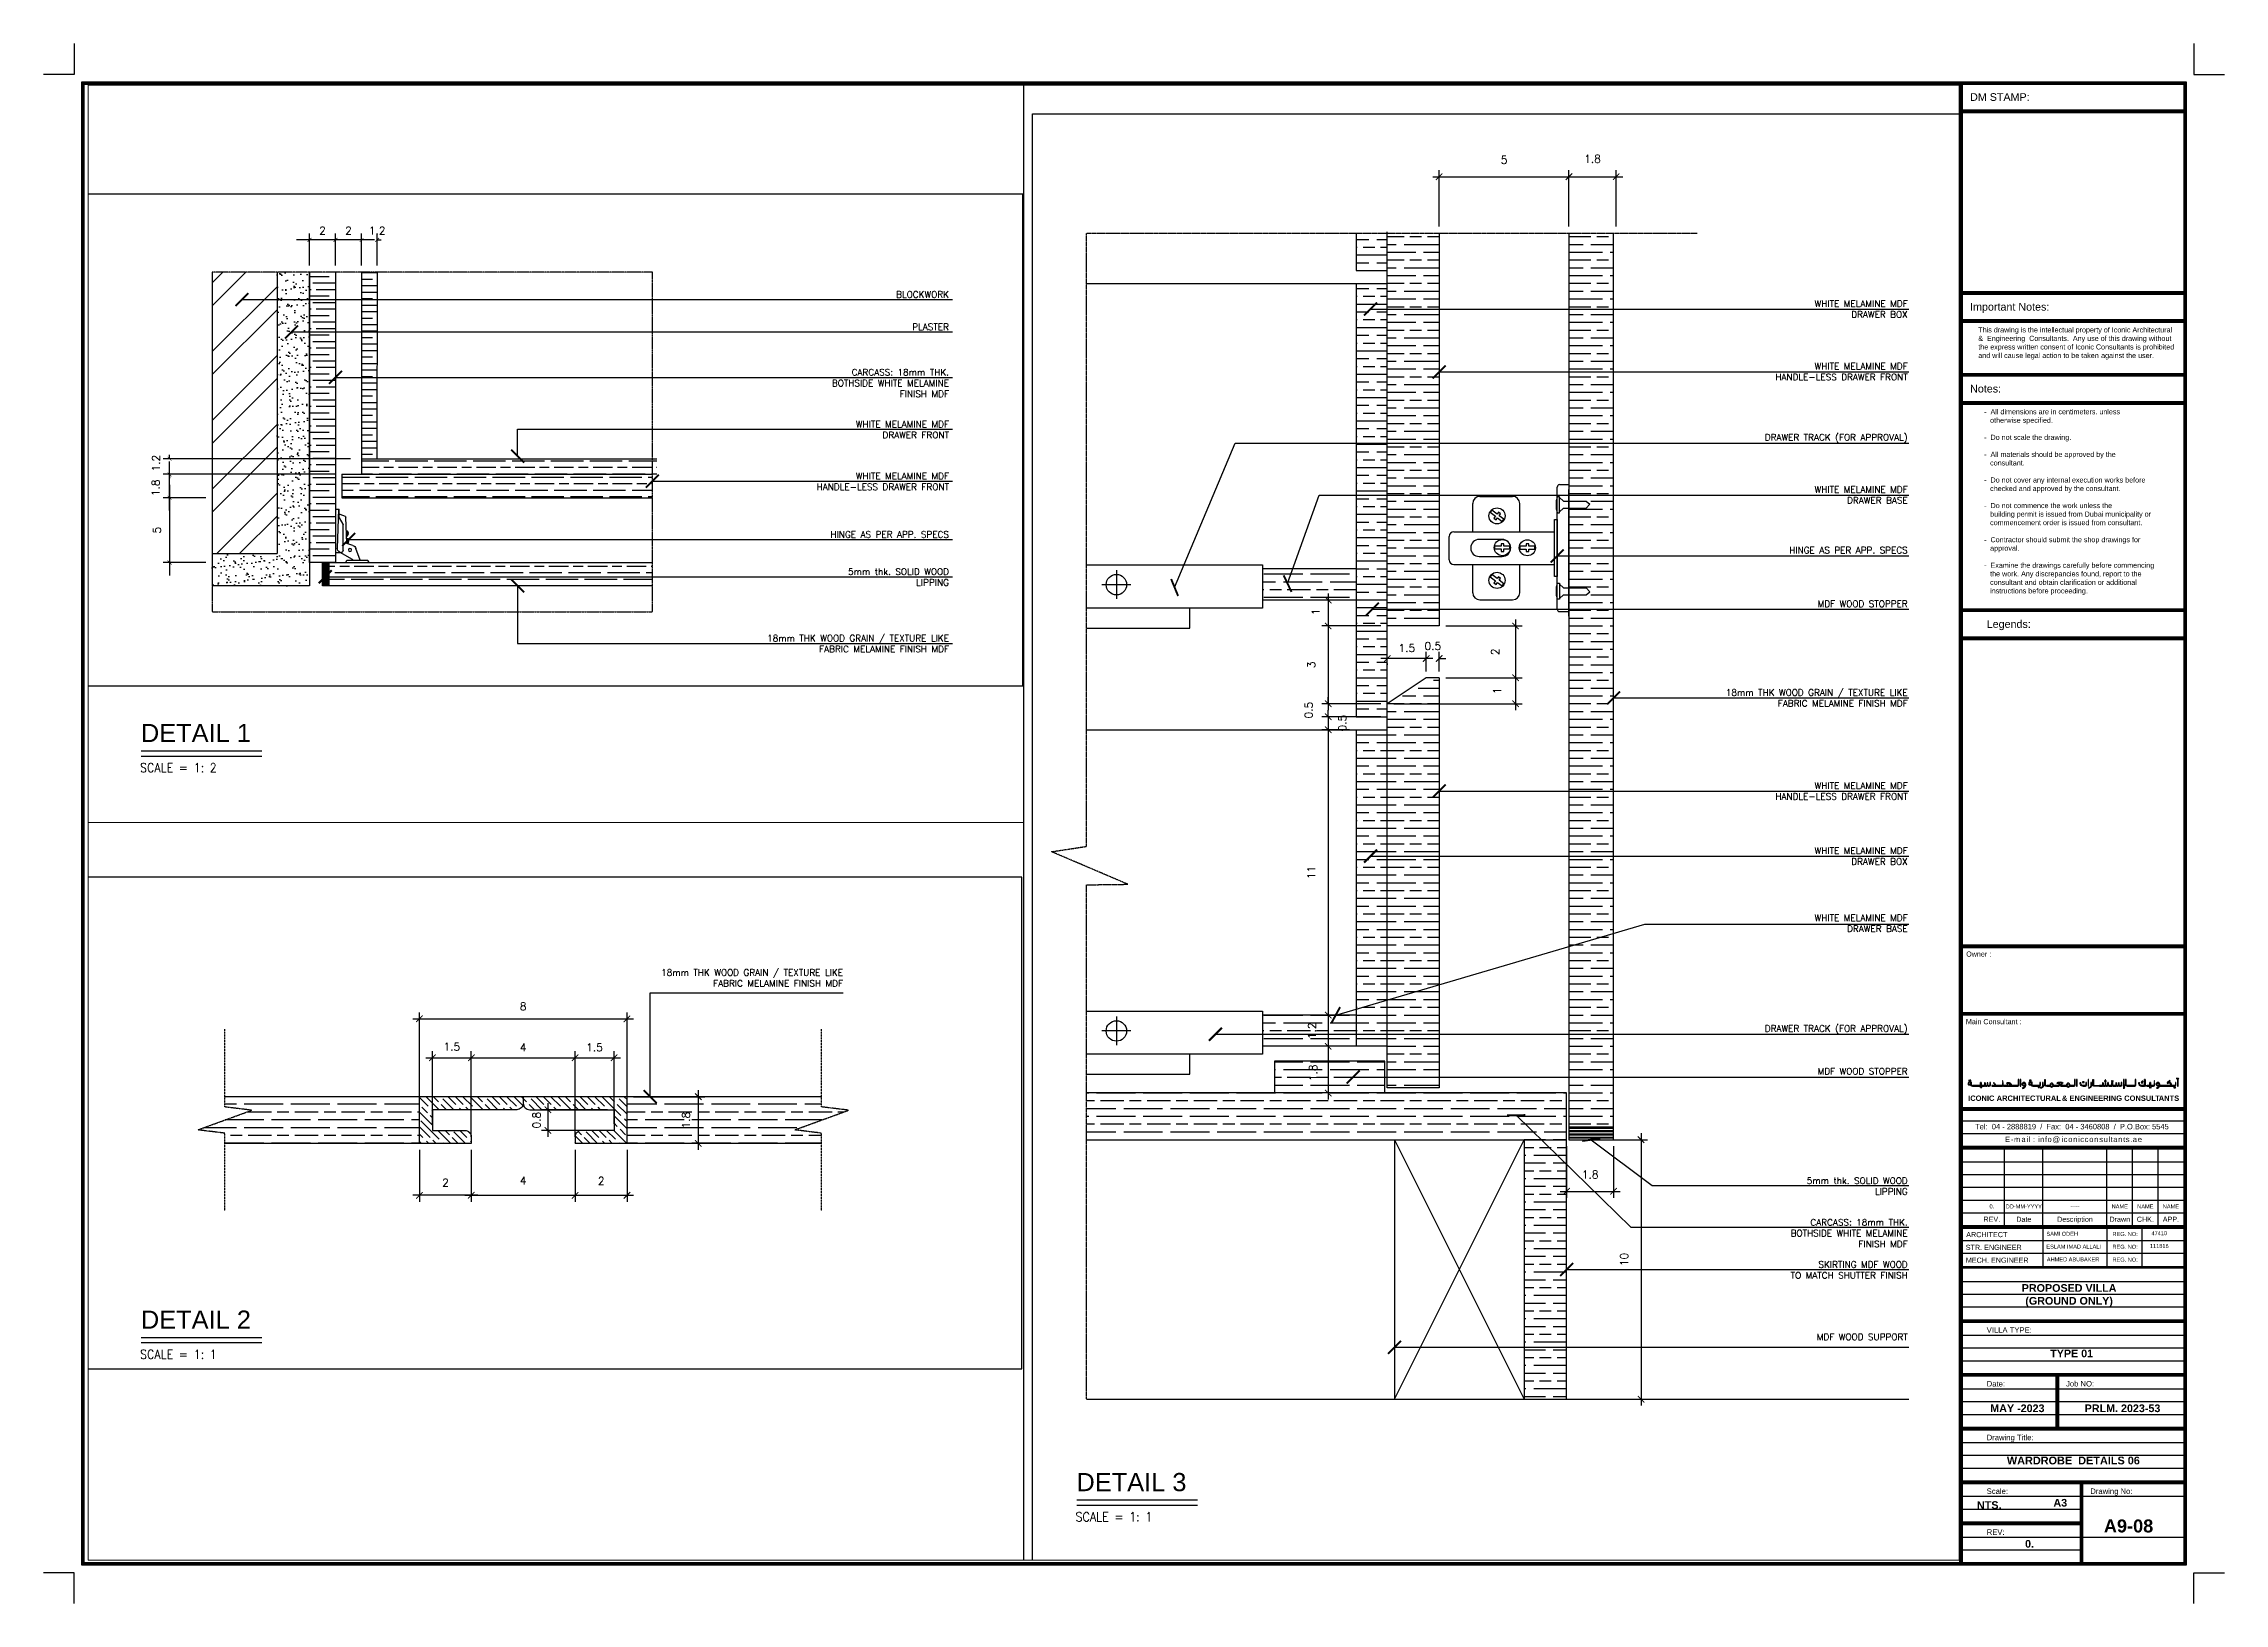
# Paper-space layout '06' of a CAD drawing. Header units: centimetres. Extents: x -37 to 4163, y -2 to 3003.
# The model-space entities are those that its viewports show. They can reach past a viewport. Long polylines and large blocks are cut down to what shows.
import ezdxf
from ezdxf.enums import TextEntityAlignment as Align

# ---------------------------------------------------------------- set-up
doc = ezdxf.new("R2010")
doc.units = ezdxf.units.CM
doc.header["$LTSCALE"] = 100
doc.header["$MEASUREMENT"] = 0
doc.linetypes.add('DASHDOT', pattern=[1, 0.5, -0.25, 0, -0.25])
doc.linetypes.add('HIDDEN', pattern=[0.375, 0.25, -0.125])
for name, color, linetype in [('CABINET', 4, 'Continuous'), ('DIM IN', 1, 'Continuous'), ('DM TITLE - A3$0$MTEXT-1', 2, 'Continuous'), ('DM TITLE - A3$0$MTEXT-2', 3, 'Continuous'), ('DM TITLE - A3$0$SHEET', 1, 'Continuous'), ('DM TITLE - A3$0$TITLE LOGO', 7, 'Continuous'), ('HATCH', 1, 'Continuous'), ('M TXT', 2, 'Continuous'), ('MTEXT-2', 3, 'Continuous'), ('PLASTER', 8, 'Continuous'), ('SECTION LINE', 6, 'DASHDOT'), ('TEXT', 3, 'Continuous'), ('WALL SECTION Y-Y FOR XREF$0$TEXT', 3, 'Continuous'), ('WALL-03', 2, 'Continuous'), ('WALL-04', 1, 'Continuous')]:
    doc.layers.add(name, color=color, linetype=linetype)
doc.styles.add('ART', font='arial.ttf')
doc.styles.add('ART-PS-2', font='arialbd.ttf', dxfattribs={"height": 20})
doc.styles.add('DM TITLE - A3$0$ART-PS-1', font='arial.ttf', dxfattribs={"height": 40})
doc.styles.add('DM TITLE - A3$0$ART-PS-2', font='arialbd.ttf', dxfattribs={"height": 20})
doc.styles.add('ROMANS', font='romans')
doc.styles.add('WALL SECTION Y-Y FOR XREF$0$ART', font='arial.ttf')
doc.styles.add('WALL SECTION Y-Y FOR XREF$0$PL18', font='romans.shx', dxfattribs={"height": 18})
doc.dimstyles.new('AS-17-100', dxfattribs={"dimtxt": 10, "dimasz": 5, "dimexe": 10, "dimexo": 10, "dimgap": 6, "dimtad": 1, "dimtoh": 1, "dimdec": 0, "dimdsep": 46, "dimtxsty": 'ROMANS', "dimblk1": 'ARCHTICK', "dimblk2": 'ARCHTICK', "dimsah": 1, "dimcen": 25, "dimdle": 10, "dimclrd": 1, "dimclre": 1, "dimclrt": 2, "dimadec": 0, "dimazin": 0, "dimtfac": 1, "dimtdec": 0, "dimtofl": 0, "dimtmove": 2, "dimatfit": 3, "dimldrblk": 'ARCHTICK', "dimfxl": 1, "dimtolj": 1, "dimtzin": 0, "dimarcsym": 0})
doc.dimstyles.new('WALL SECTION Y-Y FOR XREF$0$18-MH-100', dxfattribs={"dimtxt": 18, "dimasz": 12, "dimexe": 15, "dimexo": 15, "dimgap": 6, "dimtad": 1, "dimtoh": 1, "dimdec": 0, "dimzin": 0, "dimdsep": 46, "dimtxsty": 'WALL SECTION Y-Y FOR XREF$0$PL18', "dimblk1": 'WALL SECTION Y-Y FOR XREF$0$_ARCHTICK', "dimblk2": 'WALL SECTION Y-Y FOR XREF$0$_ARCHTICK', "dimsah": 1, "dimcen": 25, "dimdle": 15, "dimclrd": 1, "dimclre": 1, "dimclrt": 2, "dimadec": 0, "dimazin": 0, "dimtfac": 1, "dimtdec": 0, "dimtmove": 2, "dimatfit": 3, "dimldrblk": 'WALL SECTION Y-Y FOR XREF$0$_ARCHTICK', "dimfxl": 1, "dimtolj": 1, "dimtzin": 0, "dimarcsym": 0})
pattern_1 = [(180, (0.3482, -124.1168), (2e-16, 1.5), [2.5, -0.5]), (180, (0.8482, -123.6168), (2e-16, 1.5), [1.5, -0.375, 0.75, -0.375]), (180, (1.5982, -123.1168), (2e-16, 1.5), [2.5, -0.5])]
pattern_2 = [(135, (-1.1919, -133.97767), (0.42426407, 0.42426407), [1, -0.2]), (135, (-0.909, -133.97767), (0.42426407, 0.42426407), [0.6, -0.15, 0.3, -0.15]), (135, (-0.5555, -134.0484), (0.42426407, 0.42426407), [1, -0.2])]
pattern_3 = [(180, (-1.1919, -133.9777), (1e-16, 0.9), [1.5, -0.3]), (180, (-0.8919, -133.6777), (1e-16, 0.9), [0.9, -0.225, 0.45, -0.225]), (180, (-0.4419, -133.3777), (1e-16, 0.9), [1.5, -0.3])]
pattern_4 = [(180, (-368.2594, -77.41615), (1e-16, 0.9), [1.5, -0.3]), (180, (-367.9594, -77.11615), (1e-16, 0.9), [0.9, -0.225, 0.45, -0.225]), (180, (-367.5094, -76.81615), (1e-16, 0.9), [1.5, -0.3])]
pattern_5 = [(180, (-368.2594, -77.91615), (1e-16, 0.9), [1.5, -0.3]), (180, (-367.9594, -77.61615), (1e-16, 0.9), [0.9, -0.225, 0.45, -0.225]), (180, (-367.5094, -77.31615), (1e-16, 0.9), [1.5, -0.3])]

psp = doc.layouts.new('06')

# ---------------------------------------------------------------- texts
at = {"layer": 'MTEXT-2', "style": 'ART-PS-2'}
for s, height, p in [('WARDROBE  DETAILS 06', 15, (3872.6, 261.6)), ('NTS.', 15, (3710.5, 175.7)), ('A9-08', 25, (3978.9, 127.5))]:
    psp.add_text(s, height=height, dxfattribs=at).set_placement(p, align=Align.BOTTOM_CENTER)
at = {"layer": 'TEXT', "style": 'ART'}
for s, p in [('DETAIL 1', (150.8, 1657.5)), ('DETAIL 2', (150.8, 527.5)), ('DETAIL 3', (1952.6, 214.5))]:
    psp.add_text(s, height=34.99, dxfattribs=at).set_placement(p)
at = {"layer": 'TEXT', "style": 'ROMANS', "width": 0.9}
for s, p in [('SCALE = 1: 2', (149.1, 1599.4)), ('SCALE = 1: 1', (149.1, 469.4)), ('SCALE = 1: 1', (1950.9, 156.4))]:
    psp.add_text(s, height=17.493, dxfattribs=at).set_placement(p)

msp = doc.modelspace()

# ---------------------------------------------------------------- texts
at = {"layer": 'TEXT', "attachment_point": 3, "style": 'ROMANS'}
for s, heights, insert, char_height in [('WHITE MELAMINE MDF\\PDRAWER BOX', [0], (951.05, -3713.759, -8.851), 0.25), ('WHITE MELAMINE MDF \\PHANDLE-LESS DRAWER FRONT', [0], (951.05, -3716.172, -8.851), 0.25), ('DRAWER TRACK (FOR APPROVAL)', [0], (951.05, -3718.912, -8.851), 0.25), ('WHITE MELAMINE MDF\\PDRAWER BASE', [0], (951.05, -3720.923, -8.851), 0.25), ('HINGE AS PER APP. SPECS', [0], (951.05, -3723.262, -8.851), 0.25), ('BLOCKWORK', [0], (233.773, -3723.523, -4.425), 0.5), ('MDF WOOD STOPPER', [1.067], (951.05, -3725.329, -8.851), 0.25), ('PLASTER', [0], (233.773, -3726.023, -4.425), 0.5), ('18mm THK WOOD GRAIN / TEXTURE LIKE \\PFABRIC MELAMINE FINISH MDF', [0], (559.332, -3729.073, -4.425), 0.25), ('18mm THK WOOD GRAIN / TEXTURE LIKE \\PFABRIC MELAMINE FINISH MDF', [0], (951.05, -3728.748, -8.851), 0.25), ('CARCASS: 18mm THK. \\PBOTHSIDE WHITE MELAMINE\\PFINISH MDF', [0], (233.773, -3729.523, -4.425), 0.5), ('WHITE MELAMINE MDF \\PHANDLE-LESS DRAWER FRONT', [0], (951.05, -3732.337, -8.851), 0.25), ('WHITE MELAMINE MDF \\PDRAWER FRONT', [0], (233.773, -3733.523, -4.425), 0.5), ('WHITE MELAMINE MDF\\PDRAWER BOX', [0], (951.05, -3734.844, -8.851), 0.25), ('WHITE MELAMINE MDF \\PHANDLE-LESS DRAWER FRONT', [0], (233.773, -3737.523, -4.425), 0.5), ('WHITE MELAMINE MDF\\PDRAWER BASE', [0], (951.05, -3737.432, -4.425), 0.25), ('DRAWER TRACK (FOR APPROVAL)', [0], (951.05, -3741.696, -4.425), 0.25), ('HINGE AS PER APP. SPECS', [0], (233.773, -3742.023, -4.425), 0.5), (' MDF WOOD STOPPER', [0], (951.05, -3743.346, -4.425), 0.25), ('5mm thk. SOLID WOOD \\PLIPPING ', [0], (233.773, -3744.892, -4.425), 0.5), ('5mm thk. SOLID WOOD \\PLIPPING ', [0], (951.05, -3747.564, -8.851), 0.25), ('CARCASS: 18mm THK. \\PBOTHSIDE WHITE MELAMINE\\PFINISH MDF', [0], (951.05, -3749.169, -8.851), 0.25), ('18mm THK WOOD GRAIN / TEXTURE LIKE \\PFABRIC MELAMINE FINISH MDF', [0], (233.773, -3750.023, -4.425), 0.5), ('SKIRTING MDF WOOD\\PTO MATCH SHUTTER FINISH', [0], (951.05, -3750.794, -4.425), 0.25), ('MDF WOOD SUPPORT', [0], (951.05, -3753.584, -4.425), 0.25)]:
    msp.add_mtext_dynamic_manual_height_columns(s, width=108.90321, gutter_width=100, heights=heights, dxfattribs=dict(at, insert=insert, char_height=char_height))

# ---------------------------------------------------------------- blocks, each defined once
blk = doc.blocks.new('DM TITLE - A3$0$A$C0F014806')
at = {"color": 20}
for p, q in [((10278, 1288), (10268, 1274)), ((11850, 1337), (11875, 1313)), ((12346, 1389), (12301, 1389)), ((1426, 1035), (1413, 1000)), ((1513, 1215), (1509, 1183)), ((2284, 1190), (2297, 1163)), ((5416, 1026), (5356, 1000)), ((5398, 1062), (5359, 1035)), ((5459, 1000), (5416, 1026)), ((5453, 1051), (5467, 1035)), ((9111, 886), (9111, 873)), ((9111, 873), (9205, 873)), ((9116, 1035), (9116, 1000)), ((9205, 873), (9194, 895)), ((9209, 960), (9199, 947)), ((10180, 1213), (10180, 1201)), ((10180, 1201), (10274, 1201)), ((10274, 1201), (10263, 1222)), ((11939, 1035), (11248, 1035)), ((11703, 1189), (11728, 1164)), ((12153, 1035), (11974, 1035)), ((12301, 999), (12346, 999))]:
    blk.add_line(p, q, dxfattribs=at)
for points in [[(110, 1350), (75, 1350), (75, 1315), (110, 1315)], [(180, 1350), (145, 1350), (145, 1315), (180, 1315)], [(2073, 1304), (2038, 1304), (2038, 1269), (2073, 1269)], [(3657, 1350), (3622, 1350), (3622, 1315), (3657, 1315)], [(3727, 1350), (3692, 1350), (3692, 1315), (3727, 1315)], [(8056, 1306), (8021, 1306), (8021, 1271), (8056, 1271)], [(8092, 1372), (8057, 1372), (8057, 1337), (8092, 1337)], [(8126, 1306), (8091, 1306), (8091, 1271), (8126, 1271)], [(8462, 1306), (8427, 1306), (8427, 1271), (8462, 1271)], [(8532, 1306), (8497, 1306), (8497, 1271), (8532, 1271)], [(10968, 1306), (10933, 1306), (10933, 1271), (10968, 1271)], [(10968, 1306), (10933, 1306), (10933, 1271), (10968, 1271)], [(12346, 1389), (12301, 1389), (12301, 999), (12346, 999)], [(762, 950), (727, 950), (727, 915), (762, 915)], [(832, 950), (797, 950), (797, 915), (832, 915)], [(4177, 950), (4142, 950), (4142, 915), (4177, 915)], [(4247, 950), (4212, 950), (4212, 915), (4247, 915)], [(6768, 1254), (6733, 1254), (6733, 1219), (6768, 1219)], [(6838, 1254), (6803, 1254), (6803, 1219), (6838, 1219)], [(10691, 945), (10656, 945), (10656, 910), (10691, 910)], [(10691, 945), (10656, 945), (10656, 910), (10691, 910)], [(10761, 945), (10726, 945), (10726, 910), (10761, 910)], [(10761, 945), (10726, 945), (10726, 910), (10761, 910)], [(12125, 945), (12090, 945), (12090, 910), (12125, 910)], [(12125, 945), (12090, 945), (12090, 910), (12125, 910)], [(12195, 945), (12160, 945), (12160, 910), (12195, 910)], [(12195, 945), (12160, 945), (12160, 910), (12195, 910)]]:
    blk.add_lwpolyline(points, close=True, dxfattribs=at)
for points in [[(2105, 1000), (2936, 1000, 0.4116766), (3001, 1065), (3001, 1384), (2966, 1384), (2966, 1065, -0.4104933), (2936, 1035), (2575, 1035)], [(4845, 1000), (4582, 1000, -0.4116766), (4517, 1065), (4517, 1384), (4552, 1384), (4552, 1065, 0.4104933), (4582, 1035), (4832, 1035)], [(5981, 1000), (6240, 1000, 0.4116766), (6304, 1065), (6304, 1384), (6269, 1384), (6269, 1065, -0.4104933), (6239, 1035), (5994, 1035)], [(7740, 1000), (7409, 1000, -0.4116766), (7344, 1065), (7344, 1384), (7379, 1384), (7379, 1065, 0.4104933), (7409, 1035), (7740, 1035)], [(9348, 1000), (9798, 1000, 0.4116766), (9863, 1065), (9863, 1384), (9828, 1384), (9828, 1065, -0.4104933), (9798, 1035), (9348, 1035)], [(10407, 1065), (10407, 1384), (10372, 1384), (10372, 1065, -0.4104933), (10342, 1035), (10205, 1035)], [(10372, 1065), (10372, 1384), (10407, 1384), (10407, 1065, 0.4104933), (10437, 1035), (10574, 1035)], [(11974, 1035, 0.5214336), (11775, 1212), (11875, 1313)], [(180, 1236), (180, 1255), (215, 1255), (215, 1065, 0.4104933), (245, 1035), (692, 1035)], [(692, 1000), (244, 1000, -0.4116766), (180, 1065), (180, 1071)], [(793, 1065), (793, 1216), (758, 1216), (758, 1065, -0.4104933), (728, 1035), (280, 1035)], [(280, 1000), (728, 1000, 0.2061118), (775, 1020, 0.2061118)], [(758, 1065), (758, 1216), (793, 1216), (793, 1065, 0.4104933), (823, 1035), (827, 1035)], [(827, 1000), (823, 1000, -0.2061118), (775, 1020, -0.2061118)], [(1028, 1077), (1028, 1203), (993, 1203), (993, 1065, -0.4104933), (963, 1035), (827, 1035)], [(827, 1000), (964, 1000, 0.2423502), (1017, 1027, 0.2423502)], [(1563, 1000), (2010, 1000, 0.2061118), (2058, 1020, 0.2061118)], [(2075, 1065), (2075, 1216), (2040, 1216), (2040, 1065, -0.4104933), (2010, 1035), (1620, 1035)], [(2340, 1035), (2106, 1035, -0.4179437), (2075, 1065), (2075, 1216), (2040, 1216), (2040, 1065)], [(2109, 1000), (2105, 1000, -0.2061118), (2058, 1020, -0.2061118)], [(3389, 1032, -0.4099067), (3239, 870), (3217, 907, 0.4099349), (3344, 993, 0.5798526), (3338, 999, -0.2506946), (3249, 1013, -0.5298209), (3263, 1209, -0.5599927), (3389, 1135), (3389, 1032)], [(3389, 1032), (3389, 1135, 0.5599927), (3263, 1209, 0.5298209), (3249, 1013, 0.2506946), (3338, 999, -0.5798526), (3344, 993, -0.4099349), (3217, 907), (3239, 870, 0.1599061), (3329, 904, 0.1599061)], [(3726, 1236), (3726, 1255), (3761, 1255), (3761, 1065, 0.4104933), (3791, 1035), (4166, 1035)], [(4166, 1000), (3791, 1000, -0.4116766), (3726, 1065), (3726, 1071)], [(3827, 1000), (4202, 1000, 0.4116766), (4266, 1065), (4266, 1216), (4231, 1216), (4231, 1065, -0.4104933), (4201, 1035), (3827, 1035)], [(4399, 1077), (4399, 1027, -0.4489047), (4268, 910), (4265, 877)], [(4434, 1077), (4434, 1027, -0.4623418), (4265, 877, -0.3763802)], [(6769, 1000), (6712, 1002, -0.3538405), (6605, 1212), (6641, 1212)], [(6771, 1035), (6720, 1037, -0.3562232), (6641, 1212)], [(6773, 1000), (6910, 1000, 0.4116766), (6975, 1065), (6975, 1216), (6940, 1216), (6940, 1065, -0.4104933), (6910, 1035), (6771, 1035)], [(7224, 1077), (7224, 1027, -0.4489047), (7092, 910), (7090, 877)], [(7259, 1077), (7259, 1027, -0.4623418), (7090, 877, -0.3763802)], [(7942, 1077), (7942, 1203), (7907, 1203), (7907, 1065, -0.4104933), (7877, 1035), (7740, 1035)], [(7740, 1000), (7877, 1000, 0.2423502), (7930, 1027, 0.2423502)], [(8215, 1077), (8215, 1213), (8250, 1213), (8250, 1083, 0.3861728), (8295, 1035), (8417, 1035)], [(8417, 1000), (8280, 1000, -0.2423502), (8227, 1027, -0.2423502)], [(8497, 1065), (8497, 1216), (8462, 1216), (8462, 1065, -0.4104933), (8432, 1035), (8295, 1035)], [(8295, 1000), (8432, 1000, 0.2061118), (8479, 1020, 0.2061118)], [(8462, 1065), (8462, 1216), (8497, 1216), (8497, 1065, 0.4104933), (8527, 1035), (8663, 1035)], [(8663, 1000), (8526, 1000, -0.2061118), (8479, 1020, -0.2061118)], [(8732, 1077), (8732, 1203), (8697, 1203), (8697, 1065, -0.4104933), (8667, 1035), (8531, 1035)], [(8531, 1000), (8668, 1000, 0.2423502), (8721, 1027, 0.2423502)], [(9145, 891, -0.3157159), (9111, 886, -0.9313616)], [(9255, 1096), (9246, 1078, -0.2800635), (9175, 1035, 345.0566503)], [(9279, 1065), (9277, 1063, -0.2800635), (9175, 1000)], [(10205, 1000), (10146, 1002, -0.3538405), (10040, 1212), (10075, 1212)], [(10205, 1035), (10155, 1037, -0.3562232), (10075, 1212, -2.4638586)], [(10214, 1218, -0.3157159), (10180, 1213, -0.9313616)], [(10205, 1000), (10342, 1000, 0.2061118), (10390, 1020, 0.2061118)], [(10574, 1000), (10437, 1000, -0.2061118), (10390, 1020, -0.2061118)], [(10727, 1065), (10727, 1216), (10692, 1216), (10692, 1065, -0.4104933), (10662, 1035), (10525, 1035)], [(10525, 1000), (10662, 1000, 0.2061118), (10710, 1020, 0.2061118)], [(10692, 1065), (10692, 1216), (10727, 1216), (10727, 1065, 0.4104933), (10757, 1035), (10894, 1035)], [(10894, 1000), (10757, 1000, -0.2061118), (10710, 1020, -0.2061118)], [(10766, 1000), (10903, 1000, 0.4116766), (10968, 1065), (10968, 1216), (10933, 1216), (10933, 1065, -0.4104933), (10903, 1035), (10766, 1035)], [(12153, 1000), (11238, 1000, -0.0691059), (11237, 989, -0.3532208), (11097, 873), (11075, 909, 0.4099349), (11203, 995, 0.5798526), (11196, 1001, -0.2506946), (11108, 1015, -0.5298209), (11122, 1211, -0.5599927), (11248, 1137), (11248, 1035)], [(11939, 1035, 0.6339981), (11728, 1164)]]:
    blk.add_lwpolyline(points, format="xyb", dxfattribs=at)
for points in [[(3123, 998), (3123, 1384), (3088, 1384), (3088, 998), (3123, 998)], [(6426, 998), (6426, 1384), (6391, 1384), (6391, 998), (6426, 998)], [(7095, 998), (7095, 1384), (7060, 1384), (7060, 998), (7095, 998)], [(9178, 1076), (9178, 1384), (9143, 1384), (9143, 1076), (9178, 1076)], [(9290, 1097), (9290, 1384), (9255, 1384), (9255, 1096)], [(11703, 1189), (11850, 1337)], [(180, 1236), (179, 1237), (147, 1254), (121, 1257), (81, 1254), (57, 1224), (43, 1195), (37, 1168), (31, 1140), (39, 1106), (54, 1081), (89, 1069), (131, 1070), (166, 1071), (180, 1071)], [(180, 1190), (160, 1213), (138, 1225), (120, 1226), (96, 1225), (83, 1207), (71, 1185), (66, 1162), (62, 1140), (67, 1118), (74, 1106), (94, 1099), (130, 1100), (165, 1101), (180, 1101)], [(180, 1101), (180, 1190)], [(280, 1035), (713, 1035)], [(713, 1000), (280, 1000)], [(993, 1203), (1028, 1203), (1028, 1077)], [(1028, 1077), (1028, 1203), (993, 1203), (993, 1073)], [(1182, 1077), (1182, 1203), (1147, 1203), (1147, 1077)], [(1336, 1073), (1336, 1213), (1301, 1213), (1301, 1077)], [(1413, 1000), (2010, 1000)], [(1590, 1035), (1426, 1035)], [(1509, 1183), (1533, 1172), (1550, 1156), (1566, 1131), (1579, 1099), (1588, 1060), (1590, 1035)], [(1513, 1215), (1550, 1197), (1573, 1176), (1593, 1145), (1608, 1108), (1618, 1064), (1620, 1035)], [(1590, 1035), (1563, 1035)], [(2010, 1035), (1620, 1035)], [(2284, 1190), (2308, 1202), (2342, 1210), (2378, 1213), (2428, 1211), (2472, 1202), (2511, 1178), (2539, 1150), (2556, 1116), (2569, 1073), (2574, 1042), (2575, 1035)], [(2297, 1163), (2319, 1174), (2342, 1180)], [(2544, 1035), (2455, 1035)], [(2457, 1174), (2461, 1174), (2493, 1154), (2515, 1132), (2528, 1105), (2540, 1066), (2544, 1037), (2544, 1035)], [(3726, 1236), (3725, 1237), (3694, 1254), (3667, 1257), (3627, 1254), (3604, 1224), (3590, 1195), (3584, 1168), (3578, 1140), (3585, 1106), (3601, 1081), (3636, 1069), (3678, 1070), (3713, 1071), (3726, 1071)], [(3726, 1190), (3706, 1213), (3685, 1225), (3667, 1226), (3643, 1225), (3630, 1207), (3618, 1185), (3613, 1162), (3609, 1140), (3614, 1118), (3621, 1106), (3641, 1099), (3677, 1100), (3712, 1101), (3726, 1101)], [(3726, 1101), (3726, 1190)], [(3827, 1035), (4186, 1035)], [(4186, 1000), (3827, 1000)], [(4434, 1073), (4434, 1213), (4399, 1213), (4399, 1077)], [(4832, 1035), (4638, 1035)], [(4638, 1000), (4845, 1000)], [(5011, 1000), (5356, 1000)], [(5359, 1035), (5025, 1035)], [(5398, 1062), (5389, 1070), (5359, 1108), (5338, 1126), (5323, 1138), (5299, 1146), (5252, 1161), (5268, 1209), (5310, 1233), (5357, 1243), (5413, 1247), (5470, 1240), (5518, 1224), (5576, 1188), (5555, 1155), (5453, 1051)], [(5531, 1174), (5431, 1071), (5412, 1091), (5381, 1129), (5357, 1149), (5338, 1165), (5308, 1174), (5290, 1180), (5293, 1189), (5321, 1205), (5361, 1213), (5413, 1217), (5463, 1211), (5505, 1196), (5534, 1179), (5531, 1174)], [(5459, 1000), (5815, 1000)], [(5802, 1035), (5467, 1035)], [(6895, 1000), (6769, 1000)], [(6771, 1035), (6895, 1035)], [(7259, 1073), (7259, 1213), (7224, 1213), (7224, 1077)], [(7907, 1203), (7942, 1203), (7942, 1077)], [(7942, 1077), (7942, 1203), (7907, 1203), (7907, 1073)], [(8096, 1077), (8096, 1203), (8061, 1203), (8061, 1077)], [(8250, 1083), (8250, 1213), (8215, 1213), (8215, 1077)], [(8697, 1203), (8732, 1203), (8732, 1077)], [(8732, 1077), (8732, 1203), (8697, 1203), (8697, 1073)], [(8886, 1077), (8886, 1203), (8851, 1203), (8851, 1077)], [(9040, 1073), (9040, 1213), (9005, 1213), (9005, 1077)], [(9175, 1035), (9116, 1035)], [(9116, 1000), (9175, 1000)], [(9348, 1000), (9331, 1005), (9315, 1018), (9300, 1031), (9279, 1065)], [(9348, 1035), (9319, 1053), (9300, 1071), (9290, 1097)]]:
    blk.add_lwpolyline(points, dxfattribs=at)
for points in [[(12218, 1065), (12218, 1216), (12183, 1216), (12183, 1065, -0.4104933), (12153, 1035), (11974, 1035, 0.5214336), (11775, 1212), (11875, 1313), (11850, 1337), (11703, 1189), (11728, 1164, -0.6339981), (11939, 1035), (11248, 1035), (11248, 1137, 0.5599927), (11122, 1211, 0.5298209), (11108, 1015, 0.2506946), (11196, 1001, -0.5798526), (11203, 995, -0.4099349), (11075, 909), (11097, 873, 0.3532208), (11237, 989, 0.0691059), (11238, 1000), (12154, 1000, 0.4116766)], [(12380, 1474, -0.5123425), (12314, 1457, 0.3168383), (12246, 1439), (12257, 1428, -0.3638196), (12319, 1439, 0.3838783), (12392, 1464)], [(12392, 1464), (12380, 1474, -0.5123425), (12314, 1457, 0.3168383), (12246, 1439), (12257, 1428, -0.3638196), (12319, 1439, 0.3838783)], [(3352, 1135), (3352, 1035, 0.1592411), (3325, 1034, -0.2491908), (3272, 1043, -0.5259878), (3281, 1176, -0.5536177)], [(3352, 1035, 0.1592411), (3325, 1034, -0.2491908), (3272, 1043, -0.5259878), (3281, 1176, -0.5536177), (3352, 1135)], [(11210, 1137), (11210, 1037, 0.1592411), (11184, 1036, -0.2491908), (11131, 1045, -0.5259878), (11140, 1178, -0.5536177)], [(11210, 1037, 0.1592411), (11184, 1036, -0.2491908), (11131, 1045, -0.5259878), (11140, 1178, -0.5536177), (11210, 1137)]]:
    blk.add_lwpolyline(points, format="xyb", close=True, dxfattribs=at)
for centre, radius, start, end in [((10249, 1250), 47.3, 53.09424, 222.10276), ((10249, 1250), 30.9, 53.09424, 296.37665), ((1088, 1092), 96.4, 222.33669, 322.93891), ((1088, 1092), 61.4, 194.58124, 345.41876), ((1242, 1092), 96.4, 217.06109, 348.37363), ((1242, 1092), 61.4, 194.58124, 345.41876), ((8002, 1092), 96.4, 222.33669, 322.93891), ((8002, 1092), 61.4, 194.58124, 345.41876), ((8155, 1092), 96.4, 217.06109, 317.66331), ((8155, 1092), 61.4, 194.58124, 345.41876), ((8792, 1092), 96.4, 222.33669, 322.93891), ((8792, 1092), 61.4, 194.58124, 345.41876), ((8946, 1092), 96.4, 217.06109, 348.37363), ((8946, 1092), 61.4, 194.58124, 345.41876), ((9181, 923), 47.3, 53.09424, 222.10276), ((9181, 923), 30.9, 53.09424, 296.37665)]:
    blk.add_arc(centre, radius, start, end, dxfattribs=at)
for centre, major_axis, ratio in [((2397, 1106), (0, -71), 0.7854068), ((4928, 1060), (0, -81.6), 0.8436498), ((5898, 1060), (0, -81.6), 0.8436498)]:
    blk.add_ellipse(centre, major_axis=major_axis, ratio=ratio, dxfattribs=at)
for points, knots in [([(2342, 1180), (2341, 1178), (2339, 1177), (2334, 1171), (2331, 1167), (2326, 1159), (2323, 1155), (2317, 1142), (2315, 1134), (2312, 1117), (2311, 1109), (2312, 1092), (2314, 1083), (2319, 1067), (2322, 1059), (2330, 1046), (2334, 1041), (2339, 1036), (2339, 1035), (2340, 1035)], [3.8100186, 3.8100186, 3.8100186, 3.8100186, 3.881833, 3.881833, 4.0483318, 4.0483318, 4.2148305, 4.2148305, 4.4954519, 4.4954519, 4.7760732, 4.7760732, 5.0566946, 5.0566946, 5.3373159, 5.3373159, 5.5510902, 5.5510902, 5.5765545, 5.5765545, 5.5765545, 5.5765545]), ([(2455, 1035), (2457, 1036), (2458, 1038), (2463, 1044), (2466, 1048), (2473, 1059), (2476, 1067), (2481, 1082), (2482, 1090), (2483, 1106), (2483, 1114), (2481, 1129), (2479, 1137), (2473, 1152), (2469, 1159), (2463, 1169), (2460, 1172), (2457, 1174)], [6.9898166, 6.9898166, 6.9898166, 6.9898166, 7.0733229, 7.0733229, 7.2419229, 7.2419229, 7.5027135, 7.5027135, 7.7635042, 7.7635042, 8.0242949, 8.0242949, 8.2850855, 8.2850855, 8.5458762, 8.5458762, 8.6755501, 8.6755501, 8.6755501, 8.6755501]), ([(5025, 1035), (5025, 1036), (5025, 1038), (5027, 1048), (5028, 1058), (5027, 1077), (5025, 1086), (5020, 1104), (5016, 1113), (5008, 1127), (5003, 1134), (4993, 1145), (4988, 1150), (4977, 1158), (4971, 1161), (4960, 1166), (4955, 1168), (4943, 1171), (4936, 1172), (4924, 1172), (4918, 1171), (4906, 1169), (4900, 1167), (4889, 1163), (4883, 1160), (4873, 1153), (4868, 1149), (4860, 1141), (4855, 1136), (4848, 1126), (4845, 1121), (4839, 1110), (4837, 1104), (4832, 1089), (4831, 1079), (4829, 1060), (4830, 1050), (4831, 1039), (4832, 1037), (4832, 1035)], [7.6117543, 7.6117543, 7.6117543, 7.6117543, 7.6566559, 7.6566559, 7.920474, 7.920474, 8.1842921, 8.1842921, 8.4481102, 8.4481102, 8.6630457, 8.6630457, 8.8779812, 8.8779812, 9.0540087, 9.0540087, 9.2300361, 9.2300361, 9.4060636, 9.4060636, 9.582091, 9.582091, 9.7581185, 9.7581185, 9.9341459, 9.9341459, 10.1101734, 10.1101734, 10.2862008, 10.2862008, 10.4622283, 10.4622283, 10.6382557, 10.6382557, 10.9076221, 10.9076221, 11.1769884, 11.1769884, 11.2378015, 11.2378015, 11.2378015, 11.2378015]), ([(4845, 1000), (4848, 996), (4850, 992), (4857, 983), (4861, 978), (4872, 968), (4877, 964), (4890, 957), (4896, 954), (4908, 951), (4914, 950), (4922, 949), (4925, 949), (4928, 949), (4932, 949), (4936, 949), (4946, 950), (4952, 951), (4963, 955), (4968, 958), (4978, 963), (4983, 967), (4992, 974), (4996, 978), (5003, 987), (5007, 992), (5010, 998), (5011, 999), (5011, 1000)], [5.3081516, 5.3081516, 5.3081516, 5.3081516, 5.4325358, 5.4325358, 5.6324363, 5.6324363, 5.8323369, 5.8323369, 6.0322374, 6.0322374, 6.196266, 6.196266, 6.2831853, 6.2831853, 6.2831853, 6.396255, 6.396255, 6.5623521, 6.5623521, 6.7284493, 6.7284493, 6.8945464, 6.8945464, 7.0606435, 7.0606435, 7.2267406, 7.2267406, 7.2582165, 7.2582165, 7.2582165, 7.2582165]), ([(5994, 1035), (5995, 1036), (5995, 1038), (5997, 1048), (5997, 1058), (5996, 1077), (5995, 1086), (5989, 1104), (5986, 1113), (5977, 1127), (5973, 1134), (5963, 1145), (5958, 1150), (5946, 1158), (5941, 1161), (5930, 1166), (5924, 1168), (5912, 1171), (5906, 1172), (5894, 1172), (5888, 1171), (5876, 1169), (5870, 1167), (5858, 1163), (5853, 1160), (5843, 1153), (5838, 1149), (5829, 1141), (5825, 1136), (5818, 1126), (5815, 1121), (5809, 1110), (5807, 1104), (5802, 1089), (5800, 1079), (5799, 1060), (5799, 1050), (5801, 1039), (5801, 1037), (5802, 1035)], [7.6117543, 7.6117543, 7.6117543, 7.6117543, 7.6566559, 7.6566559, 7.920474, 7.920474, 8.1842921, 8.1842921, 8.4481102, 8.4481102, 8.6630457, 8.6630457, 8.8779812, 8.8779812, 9.0540087, 9.0540087, 9.2300361, 9.2300361, 9.4060636, 9.4060636, 9.582091, 9.582091, 9.7581185, 9.7581185, 9.9341459, 9.9341459, 10.1101734, 10.1101734, 10.2862008, 10.2862008, 10.4622283, 10.4622283, 10.6382557, 10.6382557, 10.9076221, 10.9076221, 11.1769884, 11.1769884, 11.2378015, 11.2378015, 11.2378015, 11.2378015]), ([(5815, 1000), (5817, 996), (5820, 992), (5826, 983), (5831, 978), (5841, 968), (5847, 964), (5859, 957), (5866, 954), (5878, 951), (5883, 950), (5892, 949), (5895, 949), (5898, 949), (5902, 949), (5906, 949), (5916, 950), (5921, 951), (5932, 955), (5937, 958), (5948, 963), (5952, 967), (5961, 974), (5965, 978), (5973, 987), (5976, 992), (5980, 998), (5981, 999), (5981, 1000)], [5.3081516, 5.3081516, 5.3081516, 5.3081516, 5.4325358, 5.4325358, 5.6324363, 5.6324363, 5.8323369, 5.8323369, 6.0322374, 6.0322374, 6.196266, 6.196266, 6.2831853, 6.2831853, 6.2831853, 6.396255, 6.396255, 6.5623521, 6.5623521, 6.7284493, 6.7284493, 6.8945464, 6.8945464, 7.0606435, 7.0606435, 7.2267406, 7.2267406, 7.2582165, 7.2582165, 7.2582165, 7.2582165])]:
    blk.add_open_spline(points, degree=3, knots=knots, dxfattribs=at)
at = {"layer": 'DM TITLE - A3$0$MTEXT-2', "color": 20, "style": 'DM TITLE - A3$0$ART-PS-2'}
for s, p in [('ICONIC', (801, 40)), ('ARCHITECTURAL ', (3645, 40)), ('& ENGINEERING ', (7352, 40)), ('CONSUL', (10109, 40)), ('T', (11128, 40)), ('ANTS', (11807, 40))]:
    blk.add_text(s, height=315, dxfattribs=at).set_placement(p, align=Align.BOTTOM_CENTER)
blk = doc.blocks.new('DM TITLE - A3')
at = {"color": 20}
blk.add_line((3687.3, 1019.8), (4114, 1019.8), dxfattribs=at)
at = {"layer": 'Defpoints', "color": 250}
for points in [[(3687.3, 997.1), (4114, 997.1)], [(3687.3, 972.4), (4114, 972.4)], [(3687.3, 687.7), (4114, 687.7)], [(3687.3, 663.1), (4114, 663.1)], [(3687.3, 638.4), (4114, 638.4)], [(3687.3, 584.2), (4114, 584.2)], [(3687.3, 559.6), (4114, 559.6)], [(3687.3, 534.9), (4114, 534.9)], [(3687.3, 480.7), (3867.6, 480.7)], [(3872.5, 480.7), (4114, 480.7)], [(3687.3, 456.1), (3867.6, 456.1)], [(3687.3, 431.4), (3867.6, 431.4)], [(3872.5, 456.1), (4114, 456.1)], [(3872.5, 431.4), (4114, 431.4)], [(3687.3, 377.2), (4114, 377.2)], [(3687.3, 352.6), (4114, 352.6)], [(3687.3, 328), (4114, 328)], [(3687.3, 273.8), (3914.4, 273.8)], [(3919.3, 273.8), (4114, 273.8)], [(3687.3, 249.1), (3914.4, 249.1)], [(3687.3, 194.9), (3914.4, 194.9)], [(3687.3, 170.3), (3914.4, 170.3)], [(3919.3, 194.9), (4114, 194.9)]]:
    blk.add_lwpolyline(points, dxfattribs=at)
at = {"layer": 'DM TITLE - A3$0$SHEET'}
for p, q in [((3682.4, 2993.7), (3682.4, 145.6)), ((3687.3, 2993.7), (3687.3, 145.6)), ((3769, 795), (3769, 942.9)), ((3842.9, 795), (3842.9, 942.9)), ((3966.1, 795), (3966.1, 942.9)), ((4015.4, 795), (4015.4, 942.9)), ((4064.7, 795), (4064.7, 942.9)), ((3867.6, 510.3), (3867.6, 406.8)), ((3872.5, 510.3), (3872.5, 406.8))]:
    blk.add_line(p, q, dxfattribs=at)
for points in [[(51.4, 3072), (51.4, 3012.8), (-7.8, 3012.8)], [(4133.1, 3072), (4133.1, 3012.8), (4192.2, 3012.8)], [(3687.3, 2944.4), (4114, 2944.4)], [(3687.3, 2939.5), (4114, 2939.5)], [(3687.3, 2594.5), (4114, 2594.5)], [(3687.3, 2589.6), (4114, 2589.6)], [(3687.3, 2540.3), (4114, 2540.3)], [(3687.3, 2535.4), (4114, 2535.4)], [(3687.3, 2436.8), (4114, 2436.8)], [(3687.3, 2431.9), (4114, 2431.9)], [(3687.3, 2382.6), (4114, 2382.6)], [(3687.3, 2377.7), (4114, 2377.7)], [(3687.3, 1983.5), (4114, 1983.5)], [(3687.3, 1978.5), (4114, 1978.5)], [(3687.3, 1929.3), (4114, 1929.3)], [(3687.3, 1924.3), (4114, 1924.3)], [(3687.3, 1336), (4114, 1336)], [(3687.3, 1331.1), (4114, 1331.1)], [(3687.3, 1205.9), (4114, 1205.9)], [(3687.3, 1200.9), (4114, 1200.9)], [(3687.3, 1022.3), (4114, 1022.3)], [(3687.3, 1017.4), (4114, 1017.4)], [(3687.3, 947.8), (4114, 947.8)], [(3687.3, 942.9), (4114, 942.9)], [(3687.3, 918.2), (4114, 918.2)], [(3687.3, 893.6), (4114, 893.6)], [(3687.3, 868.9), (4114, 868.9)], [(3687.3, 844.3), (4114, 844.3)], [(3687.3, 819.7), (4114, 819.7)], [(3687.3, 795), (4114, 795)], [(3687.3, 791.2), (4114, 791.2)], [(3687.3, 790.1), (4114, 790.1)], [(3687.3, 766.5), (4114, 766.5)], [(3687.3, 741.9), (4114, 741.9)], [(3687.3, 613.8), (4114, 613.8)], [(3687.3, 608.9), (4114, 608.9)], [(3687.3, 510.3), (4114, 510.3)], [(3687.3, 505.4), (4114, 505.4)], [(3687.3, 406.8), (4114, 406.8)], [(3687.3, 401.9), (4114, 401.9)], [(3687.3, 303.3), (4114, 303.3)], [(3687.3, 298.4), (4114, 298.4)], [(3914.4, 298.4), (3914.4, 145.6)], [(3919.3, 298.4), (3919.3, 145.6)], [(3687.3, 224.5), (3914.4, 224.5)], [(3687.3, 219.5), (3914.4, 219.5)], [(51.4, 67.3), (51.4, 126.5), (-7.8, 126.5)], [(4133.1, 67.3), (4133.1, 126.5), (4192.2, 126.5)]]:
    blk.add_lwpolyline(points, dxfattribs=at)
for points in [[(65.6, 2998.6), (4118.9, 2998.6), (4118.9, 140.7), (65.6, 140.7)], [(70.5, 2993.7), (4114, 2993.7), (4114, 145.6), (70.5, 145.6)]]:
    blk.add_lwpolyline(points, close=True, dxfattribs=at)
at = {"layer": 'DM TITLE - A3$0$SHEET', "const_width": 4.93}
blk.add_lwpolyline([(68.1, 2996.2), (4116.4, 2996.2), (4116.4, 143.2), (68.1, 143.2)], close=True, dxfattribs=at)
for points in [[(3684.9, 2993.7), (3684.9, 145.6)], [(3687.3, 2941.9), (4114, 2941.9)], [(3687.3, 2592.1), (4114, 2592.1)], [(3687.3, 2537.9), (4114, 2537.9)], [(3687.3, 2434.4), (4114, 2434.4)], [(3687.3, 2380.2), (4114, 2380.2)], [(3687.3, 1981), (4114, 1981)], [(3687.3, 1926.8), (4114, 1926.8)], [(3687.3, 1333.6), (4114, 1333.6)], [(3687.3, 1203.4), (4114, 1203.4)], [(3687.3, 1019.8), (4114, 1019.8)], [(3687.3, 945.3), (4114, 945.3)], [(3687.3, 792.6), (4114, 792.6)], [(3687.3, 714.8), (4114, 714.8)], [(3687.3, 611.3), (4114, 611.3)], [(3687.3, 507.8), (4114, 507.8)], [(3870, 510.3), (3870, 406.8)], [(3687.3, 404.3), (4114, 404.3)], [(3687.3, 300.9), (4114, 300.9)], [(3916.8, 298.4), (3916.8, 145.6)], [(3687.3, 222), (3914.4, 222)]]:
    blk.add_lwpolyline(points, dxfattribs=at)
at = {"layer": 'DM TITLE - A3$0$TITLE LOGO', "color": 1}
for p, q in [((3842.9, 791.2), (3842.9, 714.8)), ((3966.1, 791.2), (3966.1, 714.8)), ((4033, 791.2), (4033, 712.3))]:
    blk.add_line(p, q, dxfattribs=at)
at = {"layer": 'DM TITLE - A3$0$TITLE LOGO', "color": 20, "xscale": 0.03283918365200329, "yscale": 0.03283918365200329, "zscale": 0.03283918365200329}
blk.add_blockref('DM TITLE - A3$0$A$C0F014806', (3697.8, 1030.9), dxfattribs=at)
at = {"layer": 'DM TITLE - A3$0$MTEXT-1', "color": 3, "style": 'DM TITLE - A3$0$ART-PS-1'}
for s, height, p in [('DM STAMP:', 14.78, (3702.5, 2969.1)), ('Important Notes:', 14.784, (3702.5, 2565)), ('Notes:', 14.78, (3702.5, 2407.3)), ('Legends:', 14.78, (3734.5, 1953.9))]:
    blk.add_text(s, height=height, dxfattribs=at).set_placement(p, align=Align.MIDDLE_LEFT)
for s, height, p in [('Owner :', 9.86, (3719.1, 1318.2)), ('Main Consultant :', 9.856, (3748, 1188)), ('REV.', 9.86, (3744.4, 807.3)), ('Date', 9.86, (3806, 807.3)), ('Description', 9.856, (3904.5, 807.3)), ('Drawn', 9.86, (3990.8, 807.3)), ('CHK.', 9.86, (4040, 807.3)), ('APP.', 9.86, (4089.3, 807.3))]:
    blk.add_text(s, height=height, dxfattribs=at).set_placement(p, align=Align.MIDDLE_CENTER)
at = {"layer": 'DM TITLE - A3$0$MTEXT-1', "style": 'DM TITLE - A3$0$ART-PS-1'}
for s, p in [('VILLA TYPE:', (3734.5, 585.5)), ('Date:', (3734.5, 482)), ('Job NO:', (3887.3, 482)), ('Drawing Title:', (3734.5, 378.5)), ('Scale:', (3734.5, 275)), ('Drawing No:', (3934.1, 275)), ('REV:', (3734.5, 196.2))]:
    blk.add_text(s, height=10.56, dxfattribs=at).set_placement(p, align=Align.BOTTOM_LEFT)
at = {"layer": 'DM TITLE - A3$0$MTEXT-1', "char_height": 10.56, "width": 419.78, "attachment_point": 4, "style": 'DM TITLE - A3$0$ART-PS-1'}
for s, insert in [('{\\W0.98;Tel:  04 - 2888819  /  Fax:  \\Q1.2;04 - 3460808  /  \\Q0;P.O.Box: 5545 }', (3712.2, 985.7)), ('{\\fArial|b0|i0|c0|p34;\\W0.98;\\T1.2;E-mail : info@iconicconsultants.ae}', (3769.7, 960.2))]:
    blk.add_mtext(s, dxfattribs=dict(at, insert=insert))
at = {"layer": 'DM TITLE - A3$0$MTEXT-2', "color": 2, "style": 'DM TITLE - A3$0$ART-PS-1'}
for s, p in [('0.', (3744.4, 832)), ('DD-MM-YYYY', (3806, 832)), ('-----', (3904.5, 832)), ('NAME', (3990.8, 832)), ('NAME', (4040, 832)), ('NAME', (4089.3, 832)), ('111816', (4066.9, 755.8)), ('47410', (4066.9, 780.5))]:
    blk.add_text(s, height=7.74, dxfattribs=at).set_placement(p, align=Align.MIDDLE_CENTER)
at = {"layer": 'DM TITLE - A3$0$MTEXT-2', "style": 'DM TITLE - A3$0$ART-PS-1'}
for s, height, p in [('STR. ENGINEER', 9.916, (3748, 753.2)), ('ARCHITECT', 9.92, (3734.7, 777.8)), ('REG. NO:', 7.74, (4001, 778.9)), ('REG. NO:', 7.74, (4001, 754.3)), ('MECH. ENGINEER', 9.916, (3754.7, 728.5)), ('REG. NO:', 7.74, (4001, 729.6))]:
    blk.add_text(s, height=height, dxfattribs=at).set_placement(p, align=Align.MIDDLE_CENTER)
at = {"layer": 'DM TITLE - A3$0$MTEXT-2', "color": 2, "style": 'DM TITLE - A3$0$ART-PS-1'}
for s, height, p in [('SAMI ODEH', 7.74, (3849.6, 775.4)), ('ESLAM IMAD ALLALI', 7.744, (3849.4, 750.8)), ('AHMED ABUBAKER', 7.744, (3850.3, 726.2))]:
    blk.add_text(s, height=height, dxfattribs=at).set_placement(p)
at = {"layer": 'DM TITLE - A3$0$MTEXT-2', "style": 'DM TITLE - A3$0$ART-PS-2'}
for s, height, p in [('PROPOSED VILLA', 14.784, (3893.2, 663.1)), ('(GROUND ONLY)', 14.784, (3893.2, 638.4)), ('TYPE 01', 14.78, (3898.1, 537)), ('MAY -2023', 14.78, (3793.6, 431.4)), (' PRLM. 2023-53', 14.784, (3993.2, 431.4)), ('A3', 14.78, (3876.2, 249.4)), ('0.', 14.78, (3817, 170.3))]:
    blk.add_text(s, height=height, dxfattribs=at).set_placement(p, align=Align.BOTTOM_CENTER)
at = {"layer": 'DM TITLE - A3$0$MTEXT-2', "attachment_point": 1, "style": 'DM TITLE - A3$0$ART-PS-1'}
for s, insert, char_height, width in [('This drawing is the intellectual property of Iconic Architectural &  Engineering  Consultants.  Any use of this drawing without the express written consent of Iconic Consultants is prohibited and will cause legal action to be taken^Iagainst the user.', (3718.3, 2525.5), 9.8559, 378.346), ('-  All dimensions are in centimeters. unless\\P   otherwise specified.\\P\\P-  Do not scale the drawing.\\P\\P-  All materials should be approved by the\\P   consultant. \\P\\P-  Do not cover any internal execution works before \\P   checked and approved by the consultant. \\P\\P-  Do not commence the work unless the  \\P   building permit is issued from Dubai municipality or\\P   commencement order is issued from consultant. \\P\\P-  Contractor should submit the shop drawings for\\P   approval. \\P\\P-  Examine the drawings carefully before commencing\\P   the work. Any discrepancies found, report to the\\P   consultant and obtain clarification or additional\\P   instructions before proceeding.', (3729.6, 2367.8), 9.856, 366.898)]:
    blk.add_mtext(s, dxfattribs=dict(at, insert=insert, char_height=char_height, width=width))
blk = doc.blocks.new('_ARCHTICK')
at = {"color": 0, "linetype": 'ByBlock', "const_width": 0.15}
blk.add_lwpolyline([(-0.5, -0.5), (0.5, 0.5)], dxfattribs=at)
blk = doc.blocks.new('*D347')
at = {"layer": 'Defpoints', "color": 0, "transparency": 16777216}
for p in [(543.009, -3735.784), (545.009, -3735.784), (543.009, -3737.784)]:
    blk.add_point(p, dxfattribs=at)
at = {"layer": 'DIM IN', "color": 1, "lineweight": -2, "transparency": 16777216}
for p, q in [((543.009, -3736.034), (543.009, -3738.034)), ((545.009, -3736.034), (545.009, -3738.034)), ((545.259, -3737.784), (542.759, -3737.784))]:
    blk.add_line(p, q, dxfattribs=at)
at = {"layer": 'DIM IN', "color": 1, "lineweight": -2, "transparency": 16777216, "xscale": 0.25, "yscale": 0.25, "zscale": 0.25, "rotation": 180}
blk.add_blockref('_ARCHTICK', (543.009, -3737.784), dxfattribs=at)
at = {"layer": 'DIM IN', "color": 1, "lineweight": -2, "transparency": 16777216, "xscale": 0.25, "yscale": 0.25, "zscale": 0.25}
blk.add_blockref('_ARCHTICK', (545.009, -3737.784), dxfattribs=at)
at = {"layer": 'DIM IN', "color": 2, "transparency": 16777216, "insert": (544.009, -3737.294), "char_height": 0.3, "attachment_point": 5, "style": 'ROMANS'}
blk.add_mtext('\\A1;2', dxfattribs=at)
blk = doc.blocks.new('*D348')
at = {"layer": 'Defpoints', "color": 0, "transparency": 16777216}
for p in [(549.009, -3735.784), (551.009, -3735.784), (551.009, -3737.784)]:
    blk.add_point(p, dxfattribs=at)
at = {"layer": 'DIM IN', "color": 1, "lineweight": -2, "transparency": 16777216}
for p, q in [((549.009, -3736.034), (549.009, -3738.034)), ((551.009, -3736.034), (551.009, -3738.034)), ((548.759, -3737.784), (551.259, -3737.784))]:
    blk.add_line(p, q, dxfattribs=at)
at = {"layer": 'DIM IN', "color": 1, "lineweight": -2, "transparency": 16777216, "xscale": 0.25, "yscale": 0.25, "zscale": 0.25, "rotation": 180}
blk.add_blockref('_ARCHTICK', (549.009, -3737.784), dxfattribs=at)
at = {"layer": 'DIM IN', "color": 1, "lineweight": -2, "transparency": 16777216, "xscale": 0.25, "yscale": 0.25, "zscale": 0.25}
blk.add_blockref('_ARCHTICK', (551.009, -3737.784), dxfattribs=at)
at = {"layer": 'DIM IN', "color": 2, "transparency": 16777216, "insert": (550.009, -3737.227), "char_height": 0.3, "attachment_point": 5, "style": 'ROMANS'}
blk.add_mtext('\\A1;2', dxfattribs=at)
blk = doc.blocks.new('*D349')
at = {"layer": 'Defpoints', "color": 0, "transparency": 16777216}
for p in [(551.009, -3733.984), (553.759, -3733.984), (553.759, -3735.784)]:
    blk.add_point(p, dxfattribs=at)
at = {"layer": 'DIM IN', "color": 1, "lineweight": -2, "transparency": 16777216}
for p, q in [((551.259, -3733.984), (554.009, -3733.984)), ((553.759, -3736.034), (553.759, -3733.734))]:
    blk.add_line(p, q, dxfattribs=at)
at = {"layer": 'DIM IN', "color": 1, "lineweight": -2, "transparency": 16777216, "xscale": 0.25, "yscale": 0.25, "zscale": 0.25}
for p, rotation in [((553.759, -3733.984), 90), ((553.759, -3735.784), 270)]:
    blk.add_blockref('_ARCHTICK', p, dxfattribs=dict(at, rotation=rotation))
at = {"layer": 'DIM IN', "color": 2, "transparency": 16777216, "insert": (553.278, -3734.884), "char_height": 0.3, "attachment_point": 5, "rotation": 90, "style": 'ROMANS'}
blk.add_mtext('\\A1;1.8', dxfattribs=at)
blk = doc.blocks.new('*D350')
at = {"layer": 'Defpoints', "color": 0, "transparency": 16777216}
for p in [(545.009, -3735.784, 4.425), (549.009, -3735.784, 4.425), (549.009, -3737.784)]:
    blk.add_point(p, dxfattribs=at)
at = {"layer": 'DIM IN', "color": 1, "lineweight": -2, "transparency": 16777216}
for p, q in [((545.009, -3736.034), (545.009, -3738.034)), ((549.009, -3736.034), (549.009, -3738.034)), ((544.759, -3737.784), (549.259, -3737.784))]:
    blk.add_line(p, q, dxfattribs=at)
at = {"layer": 'DIM IN', "color": 1, "lineweight": -2, "transparency": 16777216, "xscale": 0.25, "yscale": 0.25, "zscale": 0.25, "rotation": 180}
blk.add_blockref('_ARCHTICK', (545.009, -3737.784), dxfattribs=at)
at = {"layer": 'DIM IN', "color": 1, "lineweight": -2, "transparency": 16777216, "xscale": 0.25, "yscale": 0.25, "zscale": 0.25}
blk.add_blockref('_ARCHTICK', (549.009, -3737.784), dxfattribs=at)
at = {"layer": 'DIM IN', "color": 2, "transparency": 16777216, "insert": (547.009, -3737.216), "char_height": 0.3, "attachment_point": 5, "style": 'ROMANS'}
blk.add_mtext('\\A1;4', dxfattribs=at)
blk = doc.blocks.new('*D351')
at = {"layer": 'Defpoints', "color": 0, "transparency": 16777216}
for p in [(551.009, -3730.984), (543.009, -3735.784, 4.425), (551.009, -3735.784, 4.425)]:
    blk.add_point(p, dxfattribs=at)
at = {"layer": 'DIM IN', "color": 1, "lineweight": -2, "transparency": 16777216}
for p, q in [((542.759, -3730.984), (551.259, -3730.984)), ((543.009, -3735.534), (543.009, -3730.734)), ((551.009, -3735.534), (551.009, -3730.734))]:
    blk.add_line(p, q, dxfattribs=at)
at = {"layer": 'DIM IN', "color": 1, "lineweight": -2, "transparency": 16777216, "xscale": 0.25, "yscale": 0.25, "zscale": 0.25, "rotation": 180}
blk.add_blockref('_ARCHTICK', (543.009, -3730.984), dxfattribs=at)
at = {"layer": 'DIM IN', "color": 1, "lineweight": -2, "transparency": 16777216, "xscale": 0.25, "yscale": 0.25, "zscale": 0.25}
blk.add_blockref('_ARCHTICK', (551.009, -3730.984), dxfattribs=at)
at = {"layer": 'DIM IN', "color": 2, "transparency": 16777216, "insert": (547.009, -3730.5), "char_height": 0.3, "attachment_point": 5, "style": 'ROMANS'}
blk.add_mtext('\\A1;8', dxfattribs=at)
blk = doc.blocks.new('*D352')
at = {"layer": 'Defpoints', "color": 0, "transparency": 16777216}
for p in [(545.009, -3732.484), (543.509, -3735.284, 4.425), (545.009, -3735.784, 4.425)]:
    blk.add_point(p, dxfattribs=at)
at = {"layer": 'DIM IN', "color": 1, "lineweight": -2, "transparency": 16777216}
for p, q in [((543.259, -3732.484), (545.259, -3732.484)), ((543.509, -3735.034), (543.509, -3732.234)), ((545.009, -3735.534), (545.009, -3732.234))]:
    blk.add_line(p, q, dxfattribs=at)
at = {"layer": 'DIM IN', "color": 1, "lineweight": -2, "transparency": 16777216, "xscale": 0.25, "yscale": 0.25, "zscale": 0.25, "rotation": 180}
blk.add_blockref('_ARCHTICK', (543.509, -3732.484), dxfattribs=at)
at = {"layer": 'DIM IN', "color": 1, "lineweight": -2, "transparency": 16777216, "xscale": 0.25, "yscale": 0.25, "zscale": 0.25}
blk.add_blockref('_ARCHTICK', (545.009, -3732.484), dxfattribs=at)
at = {"layer": 'DIM IN', "color": 2, "transparency": 16777216, "insert": (544.259, -3732.057), "char_height": 0.3, "attachment_point": 5, "style": 'ROMANS'}
blk.add_mtext('\\A1;1.5', dxfattribs=at)
blk = doc.blocks.new('*D353')
at = {"layer": 'Defpoints', "color": 0, "transparency": 16777216}
for p in [(549.009, -3732.484), (545.009, -3735.784, 4.425), (549.009, -3735.784, 4.425)]:
    blk.add_point(p, dxfattribs=at)
at = {"layer": 'DIM IN', "color": 1, "lineweight": -2, "transparency": 16777216}
for p, q in [((544.759, -3732.484), (549.259, -3732.484)), ((545.009, -3735.534), (545.009, -3732.234)), ((549.009, -3735.534), (549.009, -3732.234))]:
    blk.add_line(p, q, dxfattribs=at)
at = {"layer": 'DIM IN', "color": 1, "lineweight": -2, "transparency": 16777216, "xscale": 0.25, "yscale": 0.25, "zscale": 0.25, "rotation": 180}
blk.add_blockref('_ARCHTICK', (545.009, -3732.484), dxfattribs=at)
at = {"layer": 'DIM IN', "color": 1, "lineweight": -2, "transparency": 16777216, "xscale": 0.25, "yscale": 0.25, "zscale": 0.25}
blk.add_blockref('_ARCHTICK', (549.009, -3732.484), dxfattribs=at)
at = {"layer": 'DIM IN', "color": 2, "transparency": 16777216, "insert": (547.009, -3732.084), "char_height": 0.3, "attachment_point": 5, "style": 'ROMANS'}
blk.add_mtext('\\A1;4', dxfattribs=at)
blk = doc.blocks.new('*D354')
at = {"layer": 'Defpoints', "color": 0, "transparency": 16777216}
for p in [(550.509, -3732.484), (549.009, -3735.784, 4.425), (550.509, -3735.284, 4.425)]:
    blk.add_point(p, dxfattribs=at)
at = {"layer": 'DIM IN', "color": 1, "lineweight": -2, "transparency": 16777216}
for p, q in [((548.759, -3732.484), (550.759, -3732.484)), ((549.009, -3735.534), (549.009, -3732.234)), ((550.509, -3735.034), (550.509, -3732.234))]:
    blk.add_line(p, q, dxfattribs=at)
at = {"layer": 'DIM IN', "color": 1, "lineweight": -2, "transparency": 16777216, "xscale": 0.25, "yscale": 0.25, "zscale": 0.25, "rotation": 180}
blk.add_blockref('_ARCHTICK', (549.009, -3732.484), dxfattribs=at)
at = {"layer": 'DIM IN', "color": 1, "lineweight": -2, "transparency": 16777216, "xscale": 0.25, "yscale": 0.25, "zscale": 0.25}
blk.add_blockref('_ARCHTICK', (550.509, -3732.484), dxfattribs=at)
at = {"layer": 'DIM IN', "color": 2, "transparency": 16777216, "insert": (549.759, -3732.084), "char_height": 0.3, "attachment_point": 5, "style": 'ROMANS'}
blk.add_mtext('\\A1;1.5', dxfattribs=at)
blk = doc.blocks.new('*D355')
at = {"layer": 'Defpoints', "color": 0, "transparency": 16777216}
for p in [(550.509, -3734.484, 4.425), (547.964, -3735.284), (550.509, -3735.284, 4.425)]:
    blk.add_point(p, dxfattribs=at)
at = {"layer": 'DIM IN', "color": 1, "lineweight": -2, "transparency": 16777216}
for p, q in [((547.964, -3734.234), (547.964, -3735.534)), ((550.259, -3734.484), (547.714, -3734.484)), ((550.259, -3735.284), (547.714, -3735.284))]:
    blk.add_line(p, q, dxfattribs=at)
at = {"layer": 'DIM IN', "color": 1, "lineweight": -2, "transparency": 16777216, "xscale": 0.25, "yscale": 0.25, "zscale": 0.25}
for p, rotation in [((547.964, -3734.484), 90), ((547.964, -3735.284), 270)]:
    blk.add_blockref('_ARCHTICK', p, dxfattribs=dict(at, rotation=rotation))
at = {"layer": 'DIM IN', "color": 2, "transparency": 16777216, "insert": (547.523, -3734.884), "char_height": 0.3, "attachment_point": 5, "rotation": 90, "style": 'ROMANS'}
blk.add_mtext('\\A1;0.8', dxfattribs=at)
blk = doc.blocks.new('*D197')
at = {"layer": 'Defpoints', "color": 0, "transparency": 16777216}
for p in [(176.99, -3739.439), (173.708, -3744.439), (176.99, -3744.439)]:
    blk.add_point(p, dxfattribs=at)
at = {"layer": 'DIM IN', "color": 1, "lineweight": -2, "transparency": 16777216}
for p, q in [((173.708, -3738.439), (173.708, -3745.439)), ((176.49, -3739.439), (173.208, -3739.439)), ((176.49, -3744.439), (173.208, -3744.439))]:
    blk.add_line(p, q, dxfattribs=at)
at = {"layer": 'DIM IN', "color": 1, "lineweight": -2, "transparency": 16777216, "xscale": 0.3, "yscale": 0.3, "zscale": 0.3}
for p, rotation in [((173.708, -3739.439), 90), ((173.708, -3744.439), 270)]:
    blk.add_blockref('_ARCHTICK', p, dxfattribs=dict(at, rotation=rotation))
at = {"layer": 'DIM IN', "color": 2, "transparency": 16777216, "insert": (172.733, -3741.939), "char_height": 0.6, "attachment_point": 5, "rotation": 90, "style": 'ROMANS'}
blk.add_mtext('\\A1;5', dxfattribs=at)
blk = doc.blocks.new('*D369')
at = {"layer": 'Defpoints', "color": 0, "transparency": 16777216}
for p in [(173.708, -3737.639), (186.99, -3737.639), (176.99, -3739.439)]:
    blk.add_point(p, dxfattribs=at)
at = {"layer": 'DIM IN', "color": 1, "lineweight": -2, "transparency": 16777216}
for p, q in [((173.708, -3740.439), (173.708, -3736.639)), ((186.49, -3737.639), (173.208, -3737.639)), ((176.49, -3739.439), (173.208, -3739.439))]:
    blk.add_line(p, q, dxfattribs=at)
at = {"layer": 'DIM IN', "color": 1, "lineweight": -2, "transparency": 16777216, "xscale": 0.3, "yscale": 0.3, "zscale": 0.3}
for p, rotation in [((173.708, -3737.639), 90), ((173.708, -3739.439), 270)]:
    blk.add_blockref('_ARCHTICK', p, dxfattribs=dict(at, rotation=rotation))
at = {"layer": 'DIM IN', "color": 2, "transparency": 16777216, "insert": (172.632, -3738.685), "char_height": 0.6, "attachment_point": 5, "rotation": 90, "style": 'ROMANS'}
blk.add_mtext('\\A1;1.8', dxfattribs=at)
blk = doc.blocks.new('*D370')
at = {"layer": 'Defpoints', "color": 0, "transparency": 16777216}
for p in [(173.708, -3736.438), (188.143, -3736.438), (186.99, -3737.639)]:
    blk.add_point(p, dxfattribs=at)
at = {"layer": 'DIM IN', "color": 1, "lineweight": -2, "transparency": 16777216}
for p, q in [((187.643, -3736.438), (173.208, -3736.438)), ((173.708, -3736.438), (173.708, -3736.138)), ((186.49, -3737.639), (173.208, -3737.639)), ((173.708, -3737.639), (173.708, -3737.939))]:
    blk.add_line(p, q, dxfattribs=at)
at = {"layer": 'DIM IN', "color": 1, "lineweight": -2, "transparency": 16777216, "xscale": 0.3, "yscale": 0.3, "zscale": 0.3}
for p, rotation in [((173.708, -3736.438), 270), ((173.708, -3737.639), 90)]:
    blk.add_blockref('_ARCHTICK', p, dxfattribs=dict(at, rotation=rotation))
at = {"layer": 'DIM IN', "color": 2, "transparency": 16777216, "insert": (172.668, -3736.784), "char_height": 0.6, "attachment_point": 5, "rotation": 90, "style": 'ROMANS'}
blk.add_mtext('\\A1;1.2', dxfattribs=at)
blk = doc.blocks.new('*D371')
at = {"layer": 'Defpoints', "color": 0, "transparency": 16777216}
for p in [(189.706, -3719.564), (188.506, -3722.049), (189.706, -3722.049)]:
    blk.add_point(p, dxfattribs=at)
at = {"layer": 'DIM IN', "color": 1, "lineweight": -2, "transparency": 16777216}
for p, q in [((188.506, -3721.549), (188.506, -3719.064)), ((189.706, -3721.549), (189.706, -3719.064)), ((188.506, -3719.564), (188.206, -3719.564)), ((189.706, -3719.564), (190.006, -3719.564))]:
    blk.add_line(p, q, dxfattribs=at)
at = {"layer": 'DIM IN', "color": 1, "lineweight": -2, "transparency": 16777216, "xscale": 0.3, "yscale": 0.3, "zscale": 0.3}
blk.add_blockref('_ARCHTICK', (188.506, -3719.564), dxfattribs=at)
at = {"layer": 'DIM IN', "color": 1, "lineweight": -2, "transparency": 16777216, "xscale": 0.3, "yscale": 0.3, "zscale": 0.3, "rotation": 180}
blk.add_blockref('_ARCHTICK', (189.706, -3719.564), dxfattribs=at)
at = {"layer": 'DIM IN', "color": 2, "transparency": 16777216, "insert": (189.711, -3718.849), "char_height": 0.6, "attachment_point": 5, "style": 'ROMANS'}
blk.add_mtext('\\A1;1.2', dxfattribs=at)
blk = doc.blocks.new('*D372')
at = {"layer": 'Defpoints', "color": 0, "transparency": 16777216}
for p in [(186.49, -3719.564), (186.49, -3722.049), (188.506, -3722.049)]:
    blk.add_point(p, dxfattribs=at)
at = {"layer": 'DIM IN', "color": 1, "lineweight": -2, "transparency": 16777216}
for p, q in [((186.49, -3721.549), (186.49, -3719.064)), ((188.506, -3721.549), (188.506, -3719.064)), ((189.506, -3719.564), (185.49, -3719.564))]:
    blk.add_line(p, q, dxfattribs=at)
at = {"layer": 'DIM IN', "color": 1, "lineweight": -2, "transparency": 16777216, "xscale": 0.3, "yscale": 0.3, "zscale": 0.3, "rotation": 180}
blk.add_blockref('_ARCHTICK', (186.49, -3719.564), dxfattribs=at)
at = {"layer": 'DIM IN', "color": 1, "lineweight": -2, "transparency": 16777216, "xscale": 0.3, "yscale": 0.3, "zscale": 0.3}
blk.add_blockref('_ARCHTICK', (188.506, -3719.564), dxfattribs=at)
at = {"layer": 'DIM IN', "color": 2, "transparency": 16777216, "insert": (187.498, -3718.849), "char_height": 0.6, "attachment_point": 5, "style": 'ROMANS'}
blk.add_mtext('\\A1;2', dxfattribs=at)
blk = doc.blocks.new('*D373')
at = {"layer": 'Defpoints', "color": 0, "transparency": 16777216}
for p in [(184.49, -3719.564), (184.49, -3722.037), (186.49, -3722.049)]:
    blk.add_point(p, dxfattribs=at)
at = {"layer": 'DIM IN', "color": 1, "lineweight": -2, "transparency": 16777216}
for p, q in [((184.49, -3721.537), (184.49, -3719.064)), ((186.49, -3721.549), (186.49, -3719.064)), ((187.49, -3719.564), (183.49, -3719.564))]:
    blk.add_line(p, q, dxfattribs=at)
at = {"layer": 'DIM IN', "color": 1, "lineweight": -2, "transparency": 16777216, "xscale": 0.3, "yscale": 0.3, "zscale": 0.3, "rotation": 180}
blk.add_blockref('_ARCHTICK', (184.49, -3719.564), dxfattribs=at)
at = {"layer": 'DIM IN', "color": 1, "lineweight": -2, "transparency": 16777216, "xscale": 0.3, "yscale": 0.3, "zscale": 0.3}
blk.add_blockref('_ARCHTICK', (186.49, -3719.564), dxfattribs=at)
at = {"layer": 'DIM IN', "color": 2, "transparency": 16777216, "insert": (185.49, -3718.849), "char_height": 0.6, "attachment_point": 5, "style": 'ROMANS'}
blk.add_mtext('\\A1;2', dxfattribs=at)
blk = doc.blocks.new('*D374')
at = {"layer": 'Defpoints', "color": 0, "transparency": 16777216}
for p in [(937.997, -3708.994), (932.997, -3711.165), (937.997, -3711.165)]:
    blk.add_point(p, dxfattribs=at)
at = {"layer": 'DIM IN', "color": 1, "lineweight": -2, "transparency": 16777216}
for p, q in [((932.747, -3708.994), (938.247, -3708.994)), ((932.997, -3710.915), (932.997, -3708.744)), ((937.997, -3710.915), (937.997, -3708.744))]:
    blk.add_line(p, q, dxfattribs=at)
at = {"layer": 'DIM IN', "color": 1, "lineweight": -2, "transparency": 16777216, "xscale": 0.25, "yscale": 0.25, "zscale": 0.25, "rotation": 180}
blk.add_blockref('_ARCHTICK', (932.997, -3708.994), dxfattribs=at)
at = {"layer": 'DIM IN', "color": 1, "lineweight": -2, "transparency": 16777216, "xscale": 0.25, "yscale": 0.25, "zscale": 0.25}
blk.add_blockref('_ARCHTICK', (937.997, -3708.994), dxfattribs=at)
at = {"layer": 'DIM IN', "color": 2, "transparency": 16777216, "insert": (935.497, -3708.344), "char_height": 0.3, "attachment_point": 5, "style": 'ROMANS'}
blk.add_mtext('\\A1;5', dxfattribs=at)
blk = doc.blocks.new('*D375')
at = {"layer": 'Defpoints', "color": 0, "transparency": 16777216}
for p in [(932.997, -3726.308), (932.997, -3728.308), (935.939, -3728.308)]:
    blk.add_point(p, dxfattribs=at)
at = {"layer": 'DIM IN', "color": 1, "lineweight": -2, "transparency": 16777216}
for p, q in [((933.247, -3726.308), (936.189, -3726.308)), ((935.939, -3726.058), (935.939, -3728.558)), ((933.247, -3728.308), (936.189, -3728.308))]:
    blk.add_line(p, q, dxfattribs=at)
at = {"layer": 'DIM IN', "color": 1, "lineweight": -2, "transparency": 16777216, "xscale": 0.25, "yscale": 0.25, "zscale": 0.25}
for p, rotation in [((935.939, -3726.308), 90), ((935.939, -3728.308), 270)]:
    blk.add_blockref('_ARCHTICK', p, dxfattribs=dict(at, rotation=rotation))
at = {"layer": 'DIM IN', "color": 2, "transparency": 16777216, "insert": (935.153, -3727.308), "char_height": 0.3, "attachment_point": 5, "rotation": 90, "style": 'ROMANS'}
blk.add_mtext('\\A1;2', dxfattribs=at)
blk = doc.blocks.new('*D376')
at = {"layer": 'Defpoints', "color": 0, "transparency": 16777216}
for p in [(932.997, -3727.561), (932.497, -3728.308), (932.997, -3728.308)]:
    blk.add_point(p, dxfattribs=at)
at = {"layer": 'DIM IN', "color": 1, "lineweight": -2, "transparency": 16777216}
for p, q in [((932.497, -3727.561), (932.247, -3727.561)), ((932.497, -3728.058), (932.497, -3727.311)), ((932.997, -3728.058), (932.997, -3727.311)), ((932.997, -3727.561), (933.247, -3727.561))]:
    blk.add_line(p, q, dxfattribs=at)
at = {"layer": 'DIM IN', "color": 1, "lineweight": -2, "transparency": 16777216, "xscale": 0.25, "yscale": 0.25, "zscale": 0.25}
blk.add_blockref('_ARCHTICK', (932.497, -3727.561), dxfattribs=at)
at = {"layer": 'DIM IN', "color": 1, "lineweight": -2, "transparency": 16777216, "xscale": 0.25, "yscale": 0.25, "zscale": 0.25, "rotation": 180}
blk.add_blockref('_ARCHTICK', (932.997, -3727.561), dxfattribs=at)
at = {"layer": 'DIM IN', "color": 2, "transparency": 16777216, "insert": (932.747, -3727.078), "char_height": 0.3, "attachment_point": 5, "style": 'ROMANS'}
blk.add_mtext('\\A1;0.5', dxfattribs=at)
blk = doc.blocks.new('*D377')
at = {"layer": 'Defpoints', "color": 0, "transparency": 16777216}
for p in [(930.997, -3727.508), (930.997, -3727.561), (932.497, -3728.308)]:
    blk.add_point(p, dxfattribs=at)
at = {"layer": 'DIM IN', "color": 1, "lineweight": -2, "transparency": 16777216}
for p, q in [((932.747, -3727.561), (930.747, -3727.561)), ((932.497, -3728.058), (932.497, -3727.311)), ((930.997, -3727.758), (930.997, -3727.811))]:
    blk.add_line(p, q, dxfattribs=at)
at = {"layer": 'DIM IN', "color": 1, "lineweight": -2, "transparency": 16777216, "xscale": 0.25, "yscale": 0.25, "zscale": 0.25, "rotation": 180}
blk.add_blockref('_ARCHTICK', (930.997, -3727.561), dxfattribs=at)
at = {"layer": 'DIM IN', "color": 1, "lineweight": -2, "transparency": 16777216, "xscale": 0.25, "yscale": 0.25, "zscale": 0.25}
blk.add_blockref('_ARCHTICK', (932.497, -3727.561), dxfattribs=at)
at = {"layer": 'DIM IN', "color": 2, "transparency": 16777216, "insert": (931.747, -3727.161), "char_height": 0.3, "attachment_point": 5, "style": 'ROMANS'}
blk.add_mtext('\\A1;1.5', dxfattribs=at)
blk = doc.blocks.new('*D378')
at = {"layer": 'Defpoints', "color": 0, "transparency": 16777216}
for p in [(932.997, -3728.308), (930.997, -3729.308), (935.939, -3729.308)]:
    blk.add_point(p, dxfattribs=at)
at = {"layer": 'DIM IN', "color": 1, "lineweight": -2, "transparency": 16777216}
for p, q in [((933.247, -3728.308), (936.189, -3728.308)), ((935.939, -3728.058), (935.939, -3729.558)), ((931.247, -3729.308), (936.189, -3729.308))]:
    blk.add_line(p, q, dxfattribs=at)
at = {"layer": 'DIM IN', "color": 1, "lineweight": -2, "transparency": 16777216, "xscale": 0.25, "yscale": 0.25, "zscale": 0.25}
for p, rotation in [((935.939, -3728.308), 90), ((935.939, -3729.308), 270)]:
    blk.add_blockref('_ARCHTICK', p, dxfattribs=dict(at, rotation=rotation))
at = {"layer": 'DIM IN', "color": 2, "transparency": 16777216, "insert": (935.233, -3728.808), "char_height": 0.3, "attachment_point": 5, "rotation": 90, "style": 'ROMANS'}
blk.add_mtext('\\A1;1', dxfattribs=at)
blk = doc.blocks.new('*D198')
at = {"layer": 'Defpoints', "color": 0, "transparency": 16777216}
for p in [(929.797, -3725.308), (928.72, -3726.308), (930.997, -3726.308)]:
    blk.add_point(p, dxfattribs=at)
at = {"layer": 'DIM IN', "color": 1, "lineweight": -2, "transparency": 16777216}
for p, q in [((928.72, -3725.058), (928.72, -3726.558)), ((929.547, -3725.308), (928.47, -3725.308)), ((930.747, -3726.308), (928.47, -3726.308))]:
    blk.add_line(p, q, dxfattribs=at)
at = {"layer": 'DIM IN', "color": 1, "lineweight": -2, "transparency": 16777216, "xscale": 0.25, "yscale": 0.25, "zscale": 0.25}
for p, rotation in [((928.72, -3725.308), 90), ((928.72, -3726.308), 270)]:
    blk.add_blockref('_ARCHTICK', p, dxfattribs=dict(at, rotation=rotation))
at = {"layer": 'DIM IN', "color": 2, "transparency": 16777216, "insert": (928.241, -3725.758), "char_height": 0.3, "attachment_point": 5, "rotation": 90, "style": 'ROMANS'}
blk.add_mtext('\\A1;1', dxfattribs=at)
blk = doc.blocks.new('*D379')
at = {"layer": 'Defpoints', "color": 0, "transparency": 16777216}
for p in [(930.997, -3726.308), (928.72, -3729.308), (930.997, -3729.308)]:
    blk.add_point(p, dxfattribs=at)
at = {"layer": 'DIM IN', "color": 1, "lineweight": -2, "transparency": 16777216}
for p, q in [((930.747, -3726.308), (928.47, -3726.308)), ((928.72, -3726.058), (928.72, -3729.558)), ((930.747, -3729.308), (928.47, -3729.308))]:
    blk.add_line(p, q, dxfattribs=at)
at = {"layer": 'DIM IN', "color": 1, "lineweight": -2, "transparency": 16777216, "xscale": 0.25, "yscale": 0.25, "zscale": 0.25}
for p, rotation in [((928.72, -3726.308), 90), ((928.72, -3729.308), 270)]:
    blk.add_blockref('_ARCHTICK', p, dxfattribs=dict(at, rotation=rotation))
at = {"layer": 'DIM IN', "color": 2, "transparency": 16777216, "insert": (928.07, -3727.808), "char_height": 0.3, "attachment_point": 5, "rotation": 90, "style": 'ROMANS'}
blk.add_mtext('\\A1;3', dxfattribs=at)
blk = doc.blocks.new('*D380')
at = {"layer": 'Defpoints', "color": 0, "transparency": 16777216}
for p in [(930.997, -3729.308), (928.72, -3729.808), (930.997, -3729.808)]:
    blk.add_point(p, dxfattribs=at)
at = {"layer": 'DIM IN', "color": 1, "lineweight": -2, "transparency": 16777216}
for p, q in [((930.747, -3729.308), (928.47, -3729.308)), ((928.72, -3729.308), (928.72, -3729.058)), ((930.747, -3729.808), (928.47, -3729.808)), ((928.72, -3729.808), (928.72, -3730.058))]:
    blk.add_line(p, q, dxfattribs=at)
at = {"layer": 'DIM IN', "color": 1, "lineweight": -2, "transparency": 16777216, "xscale": 0.25, "yscale": 0.25, "zscale": 0.25}
for p, rotation in [((928.72, -3729.308), 270), ((928.72, -3729.808), 90)]:
    blk.add_blockref('_ARCHTICK', p, dxfattribs=dict(at, rotation=rotation))
at = {"layer": 'DIM IN', "color": 2, "transparency": 16777216, "insert": (927.967, -3729.558), "char_height": 0.3, "attachment_point": 5, "rotation": 90, "style": 'ROMANS'}
blk.add_mtext('\\A1;0.5', dxfattribs=at)
blk = doc.blocks.new('*D381')
at = {"layer": 'Defpoints', "color": 0, "transparency": 16777216}
for p in [(930.997, -3729.808), (928.72, -3730.308), (929.797, -3730.308)]:
    blk.add_point(p, dxfattribs=at)
at = {"layer": 'DIM IN', "color": 1, "lineweight": -2, "transparency": 16777216}
for p, q in [((930.747, -3729.808), (928.47, -3729.808)), ((928.72, -3729.808), (928.72, -3729.558)), ((929.547, -3730.308), (928.47, -3730.308)), ((928.72, -3730.308), (928.72, -3730.558))]:
    blk.add_line(p, q, dxfattribs=at)
at = {"layer": 'DIM IN', "color": 1, "lineweight": -2, "transparency": 16777216, "xscale": 0.25, "yscale": 0.25, "zscale": 0.25}
for p, rotation in [((928.72, -3729.808), 270), ((928.72, -3730.308), 90)]:
    blk.add_blockref('_ARCHTICK', p, dxfattribs=dict(at, rotation=rotation))
at = {"layer": 'DIM IN', "color": 2, "transparency": 16777216, "insert": (929.268, -3730.058), "char_height": 0.3, "attachment_point": 5, "rotation": 90, "style": 'ROMANS'}
blk.add_mtext('\\A1;0.5', dxfattribs=at)
blk = doc.blocks.new('*D382')
at = {"layer": 'Defpoints', "color": 0, "transparency": 16777216}
for p in [(929.797, -3730.308), (928.72, -3741.308), (929.797, -3741.308)]:
    blk.add_point(p, dxfattribs=at)
at = {"layer": 'DIM IN', "color": 1, "lineweight": -2, "transparency": 16777216}
for p, q in [((928.72, -3730.058), (928.72, -3741.558)), ((929.547, -3730.308), (928.47, -3730.308)), ((929.547, -3741.308), (928.47, -3741.308))]:
    blk.add_line(p, q, dxfattribs=at)
at = {"layer": 'DIM IN', "color": 1, "lineweight": -2, "transparency": 16777216, "xscale": 0.25, "yscale": 0.25, "zscale": 0.25}
for p, rotation in [((928.72, -3730.308), 90), ((928.72, -3741.308), 270)]:
    blk.add_blockref('_ARCHTICK', p, dxfattribs=dict(at, rotation=rotation))
at = {"layer": 'DIM IN', "color": 2, "transparency": 16777216, "insert": (928.07, -3735.808), "char_height": 0.3, "attachment_point": 5, "rotation": 90, "style": 'ROMANS'}
blk.add_mtext('\\A1;11', dxfattribs=at)
blk = doc.blocks.new('*D383')
at = {"layer": 'Defpoints', "color": 0, "transparency": 16777216}
for p in [(929.797, -3741.308), (928.72, -3742.508), (929.953, -3742.508)]:
    blk.add_point(p, dxfattribs=at)
at = {"layer": 'DIM IN', "color": 1, "lineweight": -2, "transparency": 16777216}
for p, q in [((928.72, -3741.058), (928.72, -3742.758)), ((929.547, -3741.308), (928.47, -3741.308)), ((929.703, -3742.508), (928.47, -3742.508))]:
    blk.add_line(p, q, dxfattribs=at)
at = {"layer": 'DIM IN', "color": 1, "lineweight": -2, "transparency": 16777216, "xscale": 0.25, "yscale": 0.25, "zscale": 0.25}
for p, rotation in [((928.72, -3741.308), 90), ((928.72, -3742.508), 270)]:
    blk.add_blockref('_ARCHTICK', p, dxfattribs=dict(at, rotation=rotation))
at = {"layer": 'DIM IN', "color": 2, "transparency": 16777216, "insert": (928.092, -3741.908), "char_height": 0.3, "attachment_point": 5, "rotation": 90, "style": 'ROMANS'}
blk.add_mtext('\\A1;1.2', dxfattribs=at)
blk = doc.blocks.new('*D384')
at = {"layer": 'Defpoints', "color": 0, "transparency": 16777216}
for p in [(929.953, -3742.508), (928.659, -3744.308), (928.72, -3744.308)]:
    blk.add_point(p, dxfattribs=at)
at = {"layer": 'DIM IN', "color": 1, "lineweight": -2, "transparency": 16777216}
for p, q in [((929.703, -3742.508), (928.47, -3742.508)), ((928.72, -3742.258), (928.72, -3744.558)), ((928.909, -3744.308), (928.97, -3744.308))]:
    blk.add_line(p, q, dxfattribs=at)
at = {"layer": 'DIM IN', "color": 1, "lineweight": -2, "transparency": 16777216, "xscale": 0.25, "yscale": 0.25, "zscale": 0.25}
for p, rotation in [((928.72, -3742.508), 90), ((928.72, -3744.308), 270)]:
    blk.add_blockref('_ARCHTICK', p, dxfattribs=dict(at, rotation=rotation))
at = {"layer": 'DIM IN', "color": 2, "transparency": 16777216, "insert": (928.14, -3743.533), "char_height": 0.3, "attachment_point": 5, "rotation": 90, "style": 'ROMANS'}
blk.add_mtext('\\A1;1.8', dxfattribs=at)
blk = doc.blocks.new('*D385')
at = {"layer": 'Defpoints', "color": 0, "transparency": 16777216}
for p in [(937.907, -3746.108), (937.907, -3756.108), (940.775, -3756.108)]:
    blk.add_point(p, dxfattribs=at)
at = {"layer": 'DIM IN', "color": 1, "lineweight": -2, "transparency": 16777216}
for p, q in [((938.157, -3746.108), (941.025, -3746.108)), ((940.775, -3745.858), (940.775, -3756.358)), ((938.157, -3756.108), (941.025, -3756.108))]:
    blk.add_line(p, q, dxfattribs=at)
at = {"layer": 'DIM IN', "color": 1, "lineweight": -2, "transparency": 16777216, "xscale": 0.25, "yscale": 0.25, "zscale": 0.25}
for p, rotation in [((940.775, -3746.108), 90), ((940.775, -3756.108), 270)]:
    blk.add_blockref('_ARCHTICK', p, dxfattribs=dict(at, rotation=rotation))
at = {"layer": 'DIM IN', "color": 2, "transparency": 16777216, "insert": (940.125, -3750.724), "char_height": 0.3, "attachment_point": 5, "rotation": 90, "style": 'ROMANS'}
blk.add_mtext('\\A1;10', dxfattribs=at)
blk = doc.blocks.new('*D199')
at = {"layer": 'Defpoints', "color": 0, "transparency": 16777216}
for p in [(937.907, -3746.108), (939.718, -3746.108), (939.718, -3748.099)]:
    blk.add_point(p, dxfattribs=at)
at = {"layer": 'DIM IN', "color": 1, "lineweight": -2, "transparency": 16777216}
for p, q in [((937.907, -3746.358), (937.907, -3748.349)), ((939.718, -3746.358), (939.718, -3748.349)), ((937.657, -3748.099), (939.968, -3748.099))]:
    blk.add_line(p, q, dxfattribs=at)
at = {"layer": 'DIM IN', "color": 1, "lineweight": -2, "transparency": 16777216, "xscale": 0.25, "yscale": 0.25, "zscale": 0.25, "rotation": 180}
blk.add_blockref('_ARCHTICK', (937.907, -3748.099), dxfattribs=at)
at = {"layer": 'DIM IN', "color": 1, "lineweight": -2, "transparency": 16777216, "xscale": 0.25, "yscale": 0.25, "zscale": 0.25}
blk.add_blockref('_ARCHTICK', (939.718, -3748.099), dxfattribs=at)
at = {"layer": 'DIM IN', "color": 2, "transparency": 16777216, "insert": (938.813, -3747.449), "char_height": 0.3, "attachment_point": 5, "style": 'ROMANS'}
blk.add_mtext('\\A1;1.8', dxfattribs=at)
blk = doc.blocks.new('*D386')
at = {"layer": 'Defpoints', "color": 0, "transparency": 16777216}
for p in [(939.818, -3708.994), (937.997, -3711.165), (939.818, -3711.165)]:
    blk.add_point(p, dxfattribs=at)
at = {"layer": 'DIM IN', "color": 1, "lineweight": -2, "transparency": 16777216}
for p, q in [((937.747, -3708.994), (940.068, -3708.994)), ((937.997, -3710.915), (937.997, -3708.744)), ((939.818, -3710.915), (939.818, -3708.744))]:
    blk.add_line(p, q, dxfattribs=at)
at = {"layer": 'DIM IN', "color": 1, "lineweight": -2, "transparency": 16777216, "xscale": 0.25, "yscale": 0.25, "zscale": 0.25, "rotation": 180}
blk.add_blockref('_ARCHTICK', (937.997, -3708.994), dxfattribs=at)
at = {"layer": 'DIM IN', "color": 1, "lineweight": -2, "transparency": 16777216, "xscale": 0.25, "yscale": 0.25, "zscale": 0.25}
blk.add_blockref('_ARCHTICK', (939.818, -3708.994), dxfattribs=at)
at = {"layer": 'DIM IN', "color": 2, "transparency": 16777216, "insert": (938.908, -3708.304), "char_height": 0.3, "attachment_point": 5, "style": 'ROMANS'}
blk.add_mtext('\\A1;1.8', dxfattribs=at)
blk = doc.blocks.new('WALL SECTION Y-Y FOR XREF$0$_ARCHTICK')
at = {"color": 0, "linetype": 'ByBlock', "const_width": 0.15}
blk.add_lwpolyline([(-0.5, -0.5), (0.5, 0.5)], dxfattribs=at)
blk = doc.blocks.new('A$C42594A42')
at = {"layer": 'CABINET', "color": 1}
for p, q in [((233, 201, 0), (245, 478, 0)), ((307, 508, 0), (251, 487, 0)), ((313, 470, 0), (274, 404, 0)), ((353, 560, 0), (313, 560, 0)), ((313, 470, 0), (313, 560, 0)), ((321, 560, 0), (333, 152, 0)), ((273, 125, 0), (273, 401, 0)), ((216, 232, 0), (214, 232, 0)), ((216, 229, 0), (216, 232, 0)), ((220, 309, 0), (217, 310, 0)), ((220, 304, 0), (217, 303, 0)), ((220, 307, 0), (220, 309, 0)), ((220, 307, 0), (220, 304, 0)), ((224, 204, 0), (224, 254, 0)), ((226, 254, 0), (224, 252, 0)), ((229, 249, 0), (226, 254, 0)), ((229, 249, 0), (226, 210, 0)), ((228, 282, 0), (228, 331, 0)), ((228, 331, 0), (236, 324, 0)), ((228, 282, 0), (236, 289, 0)), ((233, 254, 0), (229, 249, 0)), ((235, 251, 0), (233, 254, 0)), ((236, 289, 0), (236, 324, 0)), ((237, 324, 0), (236, 322, 0)), ((237, 293, 0), (236, 292, 0)), ((93, 25, 0), (138, 149, 0)), ((169, 179, 0), (233, 201, 0)), ((216, 226, 0), (214, 226, 0)), ((216, 229, 0), (216, 226, 0)), ((226, 210, 0), (224, 208, 0)), ((226, 210, 0), (229, 204, 0)), ((233, 210, 0), (229, 204, 0)), ((233, 201, 0), (233, 209, 0)), ((0, 0, 0), (8, 19, 0)), ((226, 25, 0), (17, 25, 0)), ((175, 31, 0), (173, 25, 0)), ((308, 109, 0), (177, 34, 0)), ((243, 0, 0), (236, 19, 0)), ((353, 105, 0), (293, 105, 0))]:
    blk.add_line(p, q, dxfattribs=at)
at = {"layer": 'CABINET', "color": 1, "elevation": 0}
for points in [[(214, 232, -0.03424), (214, 239, -0.064944), (217, 247, -0.104201), (222, 252, -0.118431), (224, 254, -0.174714)], [(217, 310, -0.03424), (218, 317, -0.064944), (221, 324, -0.104201), (225, 330, -0.118431), (228, 331, -0.174714)], [(228, 282, -0.118431), (225, 283, -0.104201), (221, 289, -0.064944), (218, 297, -0.03424), (217, 303, -0.051096)], [(224, 204, -0.118431), (222, 206, -0.104201), (217, 211, -0.064944), (214, 219, -0.03424), (214, 226, -0.051096)]]:
    blk.add_lwpolyline(points, format="xyb", dxfattribs=at)
at = {"layer": 'CABINET', "color": 1}
blk.add_circle((200, 132, 0), 15.2, dxfattribs=at)
for centre, radius, start, end in [((255, 477, 0), 10, 110.556, 177.5984), ((311, 498, 0), 10, 75.4165, 110.556), ((278, 401, 0), 5, 149.2697, 180), ((185, 132, 0), 50, 108.4486, 160.2067), ((293, 125, 0), 20, 180, 270), ((283, 152, 0), 50, 299.8291, 0), ((17, 15, 0), 10, 90, 158.0152), ((180, 30, 0), 5, 119.8291, 164.0546), ((226, 15, 0), 10, 21.9848, 90)]:
    blk.add_arc(centre, radius, start, end, dxfattribs=at)

# ---------------------------------------------------------------- dimensions: what is measured, and where the dimension line sits
at = {"layer": 'DIM IN'}
for base, p1, p2, override, picture, middle in [((937.997, -3708.994, -4.425), (932.997, -3711.165, -4.425), (937.997, -3711.165, -4.425), {"dimtxt": 0.3, "dimasz": 0.25, "dimexe": 0.25, "dimexo": 0.25, "dimgap": 0.5, "dimdec": 1, "dimdle": 0.25}, '*D374', (935.497, -3708.344, -4.425)), ((549.009, -3732.484, -4.425), (545.009, -3735.784), (549.009, -3735.784), {"dimtxt": 0.3, "dimasz": 0.25, "dimexe": 0.25, "dimexo": 0.25, "dimgap": 0.25, "dimdec": 1, "dimdle": 0.25}, '*D353', (547.009, -3732.084, -4.425)), ((550.509, -3732.484, -4.425), (549.009, -3735.784), (550.509, -3735.284), {"dimtxt": 0.3, "dimasz": 0.25, "dimexe": 0.25, "dimexo": 0.25, "dimgap": 0.25, "dimdec": 1, "dimdle": 0.25}, '*D354', (549.759, -3732.084, -4.425)), ((939.718, -3748.099, -4.425), (937.907, -3746.108, -4.425), (939.718, -3746.108, -4.425), {"dimtxt": 0.3, "dimasz": 0.25, "dimexe": 0.25, "dimexo": 0.25, "dimgap": 0.5, "dimdec": 1, "dimdle": 0.25}, '*D199', (938.813, -3747.449, -4.425))]:
    dim = msp.add_linear_dim(base=base, p1=p1, p2=p2, dimstyle='AS-17-100', override=override, dxfattribs=at)
    dim.commit()
    dim.dimension.update_dxf_attribs({"geometry": picture, "text_midpoint": middle})
for base, p1, p2, override, picture, middle in [((939.818, -3708.994, -4.425), (937.997, -3711.165, -4.425), (939.818, -3711.165, -4.425), {"dimtxt": 0.3, "dimasz": 0.25, "dimexe": 0.25, "dimexo": 0.25, "dimgap": 0.5, "dimdec": 1, "dimdle": 0.25}, '*D386', (938.908, -3708.304, -4.425)), ((184.49, -3719.564, -4.425), (186.49, -3722.049, -4.425), (184.49, -3722.037, -4.425), {"dimtxt": 0.6, "dimasz": 0.3, "dimexe": 0.5, "dimexo": 0.5, "dimgap": 1, "dimdec": 1, "dimdle": 1}, '*D373', (185.49, -3718.849, -4.425)), ((186.49, -3719.564, -4.425), (188.506, -3722.049, -4.425), (186.49, -3722.049, -4.425), {"dimtxt": 0.6, "dimasz": 0.3, "dimexe": 0.5, "dimexo": 0.5, "dimgap": 1, "dimdec": 1, "dimdle": 1}, '*D372', (187.498, -3718.849, -4.425)), ((189.706, -3719.564, -4.425), (188.506, -3722.049, -4.425), (189.706, -3722.049, -4.425), {"dimtxt": 0.6, "dimasz": 0.3, "dimexe": 0.5, "dimexo": 0.5, "dimgap": 1, "dimdec": 1, "dimdle": 1}, '*D371', (189.711, -3718.849, -4.425)), ((930.997, -3727.561, -4.425), (932.497, -3728.308, -4.425), (930.997, -3727.508, -4.425), {"dimtxt": 0.3, "dimasz": 0.25, "dimexe": 0.25, "dimexo": 0.25, "dimgap": 0.5, "dimdec": 1, "dimdle": 0.25}, '*D377', (931.747, -3727.161, -4.425)), ((932.997, -3727.561, -4.425), (932.497, -3728.308, -4.425), (932.997, -3728.308, -4.425), {"dimtxt": 0.3, "dimasz": 0.25, "dimexe": 0.25, "dimexo": 0.25, "dimgap": 0.5, "dimdec": 1, "dimdle": 0.25}, '*D376', (932.747, -3727.078, -4.425)), ((551.009, -3730.984, -4.425), (543.009, -3735.784), (551.009, -3735.784), {"dimtxt": 0.3, "dimasz": 0.25, "dimexe": 0.25, "dimexo": 0.25, "dimgap": 0.25, "dimdec": 1, "dimdle": 0.25}, '*D351', (547.009, -3730.5, -4.425)), ((545.009, -3732.484, -4.425), (543.509, -3735.284), (545.009, -3735.784), {"dimtxt": 0.3, "dimasz": 0.25, "dimexe": 0.25, "dimexo": 0.25, "dimgap": 0.25, "dimdec": 1, "dimdle": 0.25}, '*D352', (544.259, -3732.057, -4.425)), ((543.009, -3737.784), (545.009, -3735.784), (543.009, -3735.784), {"dimtxt": 0.3, "dimasz": 0.25, "dimexe": 0.25, "dimexo": 0.25, "dimgap": 0.25, "dimdec": 1, "dimdle": 0.25}, '*D347', (544.009, -3737.294)), ((549.009, -3737.784, -4.425), (545.009, -3735.784), (549.009, -3735.784), {"dimtxt": 0.3, "dimasz": 0.25, "dimexe": 0.25, "dimexo": 0.25, "dimgap": 0.25, "dimdec": 1, "dimdle": 0.25}, '*D350', (547.009, -3737.216, -4.425)), ((551.009, -3737.784), (549.009, -3735.784), (551.009, -3735.784), {"dimtxt": 0.3, "dimasz": 0.25, "dimexe": 0.25, "dimexo": 0.25, "dimgap": 0.25, "dimdec": 1, "dimdle": 0.25}, '*D348', (550.009, -3737.227))]:
    dim = msp.add_linear_dim(base=base, p1=p1, p2=p2, dimstyle='AS-17-100', override=override, dxfattribs=at)
    dim.commit()
    dim.dimension.update_dxf_attribs({"geometry": picture, "text_midpoint": middle, "dimtype": 160})
for base, p1, p2, override, picture, middle in [((928.72, -3726.308, -4.425), (929.797, -3725.308, -4.425), (930.997, -3726.308, -4.425), {"dimtxt": 0.3, "dimasz": 0.25, "dimexe": 0.25, "dimexo": 0.25, "dimgap": 0.25, "dimdec": 1, "dimdle": 0.25}, '*D198', (928.241, -3725.758, -4.425)), ((935.939, -3728.308, -4.425), (932.997, -3726.308, -4.425), (932.997, -3728.308, -4.425), {"dimtxt": 0.3, "dimasz": 0.25, "dimexe": 0.25, "dimexo": 0.25, "dimgap": 0.5, "dimdec": 1, "dimdle": 0.25}, '*D375', (935.153, -3727.308, -4.425)), ((935.939, -3729.308, -4.425), (932.997, -3728.308, -4.425), (930.997, -3729.308, -4.425), {"dimtxt": 0.3, "dimasz": 0.25, "dimexe": 0.25, "dimexo": 0.25, "dimgap": 0.5, "dimdec": 1, "dimdle": 0.25}, '*D378', (935.233, -3728.808, -4.425)), ((928.72, -3729.808, -4.425), (930.997, -3729.308, -4.425), (930.997, -3729.808, -4.425), {"dimtxt": 0.3, "dimasz": 0.25, "dimexe": 0.25, "dimexo": 0.25, "dimgap": 0.5, "dimdec": 1, "dimdle": 0.25}, '*D380', (927.967, -3729.558, -4.425)), ((928.72, -3730.308, -4.425), (930.997, -3729.808, -4.425), (929.797, -3730.308, -4.425), {"dimtxt": 0.3, "dimasz": 0.25, "dimexe": 0.25, "dimexo": 0.25, "dimgap": 0.5, "dimdec": 1, "dimdle": 0.25}, '*D381', (929.268, -3730.058, -4.425)), ((547.964, -3735.284, -4.425), (550.509, -3734.484), (550.509, -3735.284), {"dimtxt": 0.3, "dimasz": 0.25, "dimexe": 0.25, "dimexo": 0.25, "dimgap": 0.25, "dimdec": 1, "dimdle": 0.25}, '*D355', (547.523, -3734.884, -4.425)), ((553.759, -3733.984), (553.759, -3735.784), (551.009, -3733.984), {"dimtxt": 0.3, "dimasz": 0.25, "dimexe": 0.25, "dimexo": 0.25, "dimgap": 0.25, "dimdec": 1, "dimdle": 0.25}, '*D349', (553.278, -3734.884)), ((173.708, -3737.639, -4.425), (176.99, -3739.439, -4.425), (186.99, -3737.639, -4.425), {"dimtxt": 0.6, "dimasz": 0.3, "dimexe": 0.5, "dimexo": 0.5, "dimgap": 0.5, "dimdec": 1, "dimdle": 1}, '*D369', (172.632, -3738.685, -4.425)), ((173.708, -3736.438, -4.425), (186.99, -3737.639, -4.425), (188.143, -3736.438, -4.425), {"dimtxt": 0.6, "dimasz": 0.3, "dimexe": 0.5, "dimexo": 0.5, "dimgap": 1, "dimdec": 1, "dimdle": 1}, '*D370', (172.668, -3736.784, -4.425)), ((173.708, -3744.439, -4.425), (176.99, -3739.439, -4.425), (176.99, -3744.439, -4.425), {"dimtxt": 0.6, "dimasz": 0.3, "dimexe": 0.5, "dimexo": 0.5, "dimgap": 0.5, "dimdec": 1, "dimdle": 1}, '*D197', (172.733, -3741.939, -4.425)), ((928.72, -3742.508, -4.425), (929.797, -3741.308, -4.425), (929.953, -3742.508, -4.425), {"dimtxt": 0.3, "dimasz": 0.25, "dimexe": 0.25, "dimexo": 0.25, "dimgap": 0.5, "dimdec": 1, "dimdle": 0.25}, '*D383', (928.092, -3741.908, -4.425)), ((928.72, -3744.308, -4.425), (929.953, -3742.508, -4.425), (928.659, -3744.308, -4.425), {"dimtxt": 0.3, "dimasz": 0.25, "dimexe": 0.25, "dimexo": 0.25, "dimgap": 0.25, "dimdec": 1, "dimdle": 0.25}, '*D384', (928.14, -3743.533, -4.425)), ((940.775, -3756.108, -4.425), (937.907, -3746.108, -4.425), (937.907, -3756.108, -4.425), {"dimtxt": 0.3, "dimasz": 0.25, "dimexe": 0.25, "dimexo": 0.25, "dimgap": 0.5, "dimdec": 1, "dimdle": 0.25}, '*D385', (940.125, -3750.724, -4.425))]:
    dim = msp.add_linear_dim(base=base, p1=p1, p2=p2, angle=90, dimstyle='AS-17-100', override=override, dxfattribs=at)
    dim.commit()
    dim.dimension.update_dxf_attribs({"geometry": picture, "text_midpoint": middle, "dimtype": 160})
for base, p1, p2, picture, middle in [((928.72, -3729.308, -4.425), (930.997, -3726.308, -4.425), (930.997, -3729.308, -4.425), '*D379', (928.07, -3727.808, -4.425)), ((928.72, -3741.308, -4.425), (929.797, -3730.308, -4.425), (929.797, -3741.308, -4.425), '*D382', (928.07, -3735.808, -4.425))]:
    dim = msp.add_linear_dim(base=base, p1=p1, p2=p2, angle=90, dimstyle='AS-17-100', override={"dimtxt": 0.3, "dimasz": 0.25, "dimexe": 0.25, "dimexo": 0.25, "dimgap": 0.5, "dimdec": 1, "dimdle": 0.25}, dxfattribs=at)
    dim.commit()
    dim.dimension.update_dxf_attribs({"geometry": picture, "text_midpoint": middle})

# ---------------------------------------------------------------- hatches: boundary and pattern name
at = {"layer": 'HATCH'}
h = msp.add_hatch(dxfattribs=at)
h.set_pattern_fill('GOST_WOOD', color=256, scale=0.15, angle=90)
h.set_pattern_definition([(180, (-368.2594, -60.7217), (1e-16, 0.9), [1.5, -0.3]), (180, (-367.9594, -60.4217), (1e-16, 0.9), [0.9, -0.225, 0.45, -0.225]), (180, (-367.5094, -60.1217), (1e-16, 0.9), [1.5, -0.3])])
h.paths.add_polyline_path([(930.997, -3711.165), (929.797, -3711.165), (929.797, -3712.613), (930.997, -3712.613)])
h = msp.add_hatch(dxfattribs=at)
h.set_pattern_fill('GOST_WOOD', color=256, scale=0.15, angle=90)
h.set_pattern_definition(pattern_4)
h.paths.add_polyline_path([(932.997, -3711.165), (930.997, -3711.165), (930.997, -3724.708), (930.997, -3726.308), (932.997, -3726.308)])
h = msp.add_hatch(dxfattribs=at)
h.set_pattern_fill('GOST_WOOD', color=256, scale=0.15, angle=90)
h.set_pattern_definition(pattern_4)
h.paths.add_polyline_path([(939.718, -3711.165), (937.997, -3711.165), (937.997, -3745.608), (939.718, -3745.608)])
h = msp.add_hatch(dxfattribs=at)
h.set_pattern_fill('GOST_WOOD', color=256, scale=0.15, angle=90)
h.set_pattern_definition(pattern_5)
h.paths.add_polyline_path([(930.997, -3713.108), (929.797, -3713.108), (929.797, -3725.308), (930.997, -3725.308)])
h = msp.add_hatch(dxfattribs=at)
h.set_pattern_fill('ANSI32', color=256, scale=10)
h.set_pattern_definition([(45, (0, -123.9168), (-2.6516504, 2.6516504), []), (45, (1.7678, -123.9168), (-2.6516504, 2.6516504), [])])
h.paths.add_polyline_path([(181.99, -3722.049), (176.99, -3722.049), (176.99, -3743.739), (181.99, -3743.739)])
h = msp.add_hatch(dxfattribs=at)
h.set_pattern_fill('AR-SAND', color=256, scale=0.5)
h.set_pattern_definition([(37.5, (0, -123.9168), (-0.03149668, 0.96341188), [0, -0.76, 0, -0.85, 0, -0.8125]), (7.5, (0, -123.9168), (0.88488835, 1.41107303), [0, -0.41, 0, -0.685, 0, -0.2625]), (327.5, (-0.615, -123.9168), (1.55707093, 0.00282953), [0, -0.25, 0, -0.9, 0, -1.175]), (317.5, (-0.615, -123.9168), (1.5030633, 0.4388378), [0, -0.125, 0, -0.59, 0, -0.675])])
h.paths.add_polyline_path([(184.49, -3722.049), (181.99, -3722.049), (181.99, -3743.739), (176.99, -3743.739), (176.99, -3746.239), (184.49, -3746.239)])
h = msp.add_hatch(dxfattribs=at)
h.set_pattern_fill('GOST_WOOD', color=256, scale=0.25, angle=90)
h.set_pattern_definition([(180, (0, -123.9168), (2e-16, 1.5), [2.5, -0.5]), (180, (0.5, -123.4168), (2e-16, 1.5), [1.5, -0.375, 0.75, -0.375]), (180, (1.25, -122.9168), (2e-16, 1.5), [2.5, -0.5])])
h.paths.add_polyline_path([(186.49, -3722.049), (184.49, -3722.049), (184.49, -3744.239), (186.49, -3744.239)])
h = msp.add_hatch(dxfattribs=at)
h.set_pattern_fill('GOST_WOOD', color=256, scale=0.25, angle=90)
h.set_pattern_definition(pattern_1)
h.paths.add_polyline_path([(189.706, -3722.049), (188.506, -3722.049), (188.491, -3736.439), (189.691, -3736.439)])
h = msp.add_hatch(dxfattribs=at)
h.set_pattern_fill('GOST_WOOD', color=256, scale=0.15, angle=90)
h.set_pattern_definition([(180, (-368.2594, -77.51615), (1e-16, 0.9), [1.5, -0.3]), (180, (-367.9594, -77.21615), (1e-16, 0.9), [0.9, -0.225, 0.45, -0.225]), (180, (-367.5094, -76.91615), (1e-16, 0.9), [1.5, -0.3])])
h.paths.add_polyline_path([(929.797, -3724.108), (926.193, -3724.108), (926.193, -3725.308), (929.797, -3725.308)])
h = msp.add_hatch(dxfattribs=at)
h.set_pattern_fill('GOST_WOOD', color=256, scale=0.15, angle=90)
h.set_pattern_definition(pattern_5)
h.paths.add_polyline_path([(930.997, -3725.308), (929.797, -3725.308), (929.797, -3729.808), (930.997, -3729.808)])
h = msp.add_hatch(dxfattribs=at)
h.set_pattern_fill('GOST_WOOD', color=256, scale=0.15, angle=90)
h.set_pattern_definition(pattern_4)
h.paths.add_polyline_path([(932.997, -3728.308), (930.997, -3729.308), (930.997, -3744.108), (932.997, -3744.108)])
h = msp.add_hatch(dxfattribs=at)
h.set_pattern_fill('GOST_WOOD', color=256, scale=0.15, angle=90)
h.set_pattern_definition(pattern_4)
h.paths.add_polyline_path([(930.997, -3730.308), (929.797, -3730.308), (929.797, -3742.508), (930.997, -3742.508)])
h = msp.add_hatch(dxfattribs=at)
h.set_pattern_fill('GOST_WOOD', color=256, scale=0.15, angle=90)
h.set_pattern_definition(pattern_3)
h.paths.add_polyline_path([(543.009, -3733.984), (535.509, -3733.984), (535.509, -3734.377), (536.548, -3734.505), (534.469, -3735.262), (535.509, -3735.39), (535.509, -3735.784), (543.009, -3735.784)])
h = msp.add_hatch(dxfattribs=at)
h.set_pattern_fill('GOST_WOOD', color=256, scale=0.1, angle=45)
h.set_pattern_definition(pattern_2)
h.paths.add_polyline_path([(545.009, -3735.534, 0.414214), (544.759, -3735.284), (543.509, -3735.284), (543.509, -3734.484), (546.759, -3734.484, 0.414214), (547.009, -3734.234), (547.009, -3733.984), (543.009, -3733.984), (543.009, -3735.784), (545.009, -3735.784)])
h = msp.add_hatch(dxfattribs=at)
h.set_pattern_fill('GOST_WOOD', color=256, scale=0.1, angle=45)
h.set_pattern_definition(pattern_2)
h.paths.add_polyline_path([(551.009, -3733.984), (547.009, -3733.984), (547.009, -3734.234, 0.414214), (547.259, -3734.484), (550.509, -3734.484), (550.509, -3735.284), (549.259, -3735.284, 0.414214), (549.009, -3735.534), (549.009, -3735.784), (551.009, -3735.784)])
h = msp.add_hatch(dxfattribs=at)
h.set_pattern_fill('GOST_WOOD', color=256, scale=0.15, angle=90)
h.set_pattern_definition(pattern_3)
h.paths.add_polyline_path([(559.548, -3734.505), (558.509, -3734.377), (558.509, -3733.984), (551.009, -3733.984), (551.009, -3735.784), (558.509, -3735.784), (558.509, -3735.39), (557.469, -3735.262)])
h = msp.add_hatch(dxfattribs=at)
h.set_pattern_fill('GOST_WOOD', color=256, scale=0.25, angle=90)
h.set_pattern_definition(pattern_1)
h.paths.add_polyline_path([(211.264, -3736.439), (188.491, -3736.439), (188.49, -3737.639), (211.264, -3737.639)])
h = msp.add_hatch(dxfattribs=at)
h.set_pattern_fill('GOST_WOOD', color=256, scale=0.25, angle=90)
h.set_pattern_definition([(180, (82.8535, -3563.3798), (2e-16, 1.5), [2.5, -0.5]), (180, (83.3535, -3562.8798), (2e-16, 1.5), [1.5, -0.375, 0.75, -0.375]), (180, (84.1035, -3562.3798), (2e-16, 1.5), [2.5, -0.5])])
h.paths.add_polyline_path([(210.916, -3739.439), (210.916, -3737.639), (186.99, -3737.639), (186.99, -3739.439)])
h = msp.add_hatch(dxfattribs=at)
h.set_pattern_fill('GOST_WOOD', color=256, scale=0.15, angle=90)
h.set_pattern_definition(pattern_4)
h.paths.add_polyline_path([(929.797, -3741.308), (926.193, -3741.308), (926.193, -3742.508), (929.797, -3742.508)])
h = msp.add_hatch(dxfattribs=at)
h.set_pattern_fill('GOST_WOOD', color=256, scale=0.15, angle=90)
h.set_pattern_definition(pattern_4)
h.paths.add_polyline_path([(930.907, -3743.077), (926.657, -3743.077), (926.657, -3744.308), (930.907, -3744.308)])
h = msp.add_hatch(dxfattribs=at)
h.set_pattern_fill('PLAST', color=256, scale=0.5, angle=90)
h.set_pattern_definition([(90, (0, -124.11676), (-0.125, 8e-18), []), (90, (-0.01562, -124.11676), (-0.125, 8e-18), []), (90, (-0.03125, -124.11676), (-0.125, 8e-18), [])])
h.paths.add_polyline_path([(185.99, -3744.439), (185.49, -3744.439), (185.49, -3746.239), (185.99, -3746.239)])
h = msp.add_hatch(dxfattribs=at)
h.set_pattern_fill('GOST_WOOD', color=256, scale=0.25, angle=90)
h.set_pattern_definition([(180, (-447.0544, -1867.2369), (2e-16, 1.5), [2.5, -0.5]), (180, (-446.5544, -1866.7369), (2e-16, 1.5), [1.5, -0.375, 0.75, -0.375]), (180, (-445.8044, -1866.2369), (2e-16, 1.5), [2.5, -0.5])])
h.paths.add_polyline_path([(210.916, -3746.239), (210.916, -3744.439), (185.99, -3744.439), (185.99, -3746.239)])
h = msp.add_hatch(dxfattribs=at)
h.set_pattern_fill('GOST_WOOD', color=256, scale=0.15, angle=90)
h.set_pattern_definition(pattern_4)
h.paths.add_polyline_path([(919.411, -3744.308), (919.411, -3746.108), (937.907, -3746.108), (937.907, -3744.308)])
h = msp.add_hatch(dxfattribs=at)
h.set_pattern_fill('GOST_WOOD', color=256, scale=0.15, angle=90)
h.set_pattern_definition([(180, (-363.2594, -77.41615), (1e-16, 0.9), [1.5, -0.3]), (180, (-362.9594, -77.11615), (1e-16, 0.9), [0.9, -0.225, 0.45, -0.225]), (180, (-362.5094, -76.81615), (1e-16, 0.9), [1.5, -0.3])])
h.paths.add_polyline_path([(937.907, -3746.108), (936.276, -3746.108), (936.276, -3756.108), (937.907, -3756.108)])
h = msp.add_hatch(dxfattribs=at)
h.set_pattern_fill('PLAST', color=256, scale=0.5)
h.set_pattern_definition([(0, (-368.25944, -77.41615), (0, 0.125), []), (0, (-368.25944, -77.40053), (0, 0.125), []), (0, (-368.25944, -77.3849), (0, 0.125), [])])
h.paths.add_polyline_path([(939.718, -3745.608), (937.997, -3745.608), (937.997, -3746.108), (939.718, -3746.108)])

# ---------------------------------------------------------------- linework, layer by layer
at = {"layer": 'CABINET', "color": 1}
for p, q in [((919.411, -3713.108, -4.425), (929.797, -3713.108, -4.425)), ((937.635, -3720.862, -4.425), (937.997, -3720.862, -4.425)), ((937.997, -3720.669, -4.425), (937.997, -3725.56, -4.425)), ((934.288, -3722.674, -4.425), (934.288, -3721.587, -4.425)), ((934.56, -3721.315, -4.425), (935.828, -3721.315, -4.425)), ((936.1, -3722.674, -4.425), (936.1, -3721.587, -4.425)), ((937.545, -3725.663, -4.425), (937.545, -3720.953, -4.425)), ((937.633, -3721.327, -4.425), (937.545, -3721.327, -4.425)), ((937.633, -3721.943, -4.425), (937.633, -3721.327, -4.425)), ((937.633, -3721.351, -4.425), (937.781, -3721.501, -4.425)), ((937.633, -3721.914, -4.425), (937.781, -3721.764, -4.425)), ((937.781, -3721.501, -4.425), (938.664, -3721.501, -4.425)), ((937.781, -3721.764, -4.425), (938.664, -3721.764, -4.425)), ((937.997, -3725.935, -4.425), (937.997, -3721.044, -4.425)), ((938.664, -3721.501, -4.425), (938.8, -3721.614, -4.425)), ((938.664, -3721.764, -4.425), (938.8, -3721.614, -4.425)), ((935.163, -3722.081, -4.425), (935.104, -3722.158, -4.425)), ((935.104, -3722.158, -4.425), (935.186, -3722.22, -4.425)), ((935.186, -3722.22, -4.425), (935.244, -3722.143, -4.425)), ((935.28, -3721.926, -4.425), (935.227, -3721.996, -4.425)), ((935.362, -3721.989, -4.425), (935.28, -3721.926, -4.425)), ((935.309, -3722.059, -4.425), (935.362, -3721.989, -4.425)), ((937.545, -3721.943, -4.425), (937.633, -3721.943, -4.425)), ((933.384, -3723.761, -4.425), (933.384, -3722.855, -4.425)), ((933.565, -3722.674, -4.425), (937.441, -3722.674, -4.425)), ((935.491, -3723.144, -4.425), (935.389, -3723.144, -4.425)), ((935.389, -3723.144, -4.425), (935.389, -3723.233, -4.425)), ((935.389, -3723.339, -4.425), (935.389, -3723.435, -4.425)), ((935.389, -3723.435, -4.425), (935.491, -3723.435, -4.425)), ((935.491, -3723.233, -4.425), (935.491, -3723.144, -4.425)), ((935.491, -3723.435, -4.425), (935.491, -3723.339, -4.425)), ((936.457, -3723.149, -4.425), (936.354, -3723.149, -4.425)), ((936.354, -3723.149, -4.425), (936.354, -3723.237, -4.425)), ((936.354, -3723.344, -4.425), (936.354, -3723.44, -4.425)), ((936.354, -3723.44, -4.425), (936.457, -3723.44, -4.425)), ((936.457, -3723.237, -4.425), (936.457, -3723.149, -4.425)), ((936.457, -3723.44, -4.425), (936.457, -3723.344, -4.425)), ((920.565, -3724.155, -4.425), (920.565, -3725.267, -4.425)), ((933.565, -3723.942, -4.425), (937.441, -3723.942, -4.425)), ((934.288, -3725.029, -4.425), (934.288, -3723.942, -4.425)), ((936.1, -3725.029, -4.425), (936.1, -3723.942, -4.425)), ((921.115, -3724.717, -4.425), (920.003, -3724.717, -4.425)), ((935.163, -3724.565, -4.425), (935.104, -3724.642, -4.425)), ((935.104, -3724.642, -4.425), (935.186, -3724.704, -4.425)), ((935.186, -3724.704, -4.425), (935.244, -3724.627, -4.425)), ((935.28, -3724.411, -4.425), (935.227, -3724.481, -4.425)), ((935.362, -3724.473, -4.425), (935.28, -3724.411, -4.425)), ((935.309, -3724.543, -4.425), (935.362, -3724.473, -4.425)), ((937.545, -3724.661, -4.425), (937.633, -3724.661, -4.425)), ((937.633, -3724.661, -4.425), (937.633, -3725.277, -4.425)), ((937.633, -3724.691, -4.425), (937.781, -3724.841, -4.425)), ((937.633, -3725.254, -4.425), (937.781, -3725.104, -4.425)), ((937.781, -3724.841, -4.425), (938.664, -3724.841, -4.425)), ((937.781, -3725.104, -4.425), (938.664, -3725.104, -4.425)), ((938.664, -3724.841, -4.425), (938.8, -3724.99, -4.425)), ((938.664, -3725.104, -4.425), (938.8, -3724.99, -4.425)), ((934.56, -3725.301, -4.425), (935.828, -3725.301, -4.425)), ((937.633, -3725.277, -4.425), (937.545, -3725.277, -4.425)), ((937.635, -3725.753, -4.425), (937.997, -3725.753, -4.425)), ((930.997, -3742.502, -4.425), (930.997, -3730.302, -4.425)), ((921.115, -3741.917, -4.425), (920.003, -3741.917, -4.425)), ((920.565, -3741.355, -4.425), (920.565, -3742.467, -4.425))]:
    msp.add_line(p, q, dxfattribs=at)
at = {"layer": 'CABINET', "color": 2}
for p, q in [((929.797, -3713.108, -4.425), (929.797, -3725.308, -4.425)), ((929.797, -3713.108, -4.425), (930.997, -3713.108, -4.425)), ((929.797, -3724.108, -4.425), (926.193, -3724.108, -4.425)), ((930.997, -3725.308, -4.425), (926.193, -3725.308, -4.425)), ((919.411, -3730.308, -4.425), (930.997, -3730.308, -4.425)), ((929.797, -3730.308, -4.425), (929.797, -3742.508, -4.425)), ((189.341, -3737.639, -4.425), (189.341, -3737.64, -4.425)), ((929.797, -3741.308, -4.425), (926.193, -3741.308, -4.425)), ((930.997, -3742.508, -4.425), (926.193, -3742.508, -4.425))]:
    msp.add_line(p, q, dxfattribs=at)
at = {"layer": 'CABINET'}
for p, q in [((188.506, -3722.049, -4.425), (188.49, -3737.639, -4.425)), ((189.706, -3722.049, -4.425), (189.691, -3736.439, -4.425)), ((932.497, -3728.308, -4.425), (930.997, -3729.308, -4.425)), ((932.997, -3728.308, -4.425), (932.497, -3728.308, -4.425)), ((547.009, -3733.984), (535.509, -3733.984)), ((543.009, -3735.784), (543.009, -3733.984)), ((558.509, -3733.984), (547.009, -3733.984)), ((551.009, -3735.784), (551.009, -3733.984)), ((545.009, -3735.784), (535.509, -3735.784)), ((558.509, -3735.784), (549.009, -3735.784)), ((188.491, -3736.439, -4.425), (211.264, -3736.439, -4.425)), ((186.99, -3737.639, -4.425), (210.916, -3737.639, -4.425)), ((186.99, -3737.639, -4.425), (186.99, -3739.439, -4.425)), ((186.99, -3739.439, -4.425), (210.916, -3739.439, -4.425)), ((185.99, -3744.439, -4.425), (185.99, -3746.239, -4.425)), ((937.907, -3744.308, -4.425), (919.411, -3744.308, -4.425)), ((937.907, -3746.108, -4.425), (937.907, -3744.308, -4.425)), ((919.411, -3746.108, -4.425), (937.907, -3746.108, -4.425)), ((937.997, -3745.608, -4.425), (939.718, -3745.608, -4.425))]:
    msp.add_line(p, q, dxfattribs=at)
at = {"layer": 'CABINET', "color": 2, "elevation": -4.425}
for points in [[(929.797, -3711.165), (929.797, -3712.613), (930.997, -3712.613), (930.997, -3711.122)], [(929.797, -3725.308), (929.797, -3729.808), (930.997, -3729.808), (930.997, -3725.308)], [(930.907, -3744.308), (930.907, -3743.077), (926.657, -3743.077), (926.657, -3744.308)]]:
    msp.add_lwpolyline(points, dxfattribs=at)
at = {"layer": 'CABINET', "elevation": -4.425}
for points in [[(932.997, -3711.165), (932.997, -3726.308), (930.997, -3726.308), (930.997, -3711.165)], [(937.997, -3711.165), (937.997, -3746.108), (939.718, -3746.108), (939.718, -3711.165)], [(186.49, -3722.049), (186.49, -3744.439), (184.49, -3744.439), (184.49, -3722.037)], [(932.997, -3728.308), (932.997, -3744.108), (930.997, -3744.108), (930.997, -3729.308)], [(210.916, -3746.239), (185.49, -3746.239), (185.49, -3744.439), (210.916, -3744.439)], [(936.276, -3746.108), (936.276, -3756.108)], [(937.907, -3756.108), (937.907, -3746.108)]]:
    msp.add_lwpolyline(points, dxfattribs=at)
at = {"layer": 'CABINET', "color": 1, "elevation": -4.425}
for points in [[(935.227, -3721.996), (935.023, -3721.841), (934.959, -3721.926), (935.163, -3722.081)], [(935.244, -3722.143), (935.425, -3722.281), (935.489, -3722.196), (935.309, -3722.059)], [(935.389, -3723.233), (935.133, -3723.233), (935.133, -3723.339), (935.389, -3723.339)], [(935.491, -3723.339), (935.718, -3723.339), (935.718, -3723.233), (935.491, -3723.233)], [(936.354, -3723.237), (936.098, -3723.237), (936.098, -3723.344), (936.354, -3723.344)], [(936.457, -3723.344), (936.684, -3723.344), (936.684, -3723.237), (936.457, -3723.237)], [(919.411, -3723.949), (926.193, -3723.949), (926.193, -3725.617), (919.411, -3725.617)], [(935.227, -3724.481), (935.023, -3724.326), (934.959, -3724.41), (935.163, -3724.565)], [(935.244, -3724.627), (935.425, -3724.765), (935.489, -3724.681), (935.309, -3724.543)], [(919.411, -3726.387), (923.385, -3726.387), (923.385, -3725.617)], [(930.997, -3725.209), (930.997, -3725.208)], [(919.411, -3741.149), (926.193, -3741.149), (926.193, -3742.817), (919.411, -3742.817)], [(919.411, -3743.587), (923.385, -3743.587), (923.385, -3742.817)]]:
    msp.add_lwpolyline(points, dxfattribs=at)
msp.add_lwpolyline([(937.545, -3724.406), (937.441, -3724.406), (937.441, -3722.203), (937.545, -3722.203)], close=True, dxfattribs=at)
msp.add_lwpolyline([(934.533, -3723.63), (935.429, -3723.63, 0.414214), (935.746, -3723.313), (935.746, -3723.289, 0.414214), (935.429, -3722.972), (934.533, -3722.972, 0.414214), (934.216, -3723.289), (934.216, -3723.313, 0.414214)], format="xyb", close=True, dxfattribs=at)
at = {"layer": 'CABINET'}
for points in [[(547.009, -3733.984), (547.009, -3734.234, -0.414214), (546.759, -3734.484), (543.509, -3734.484), (543.509, -3735.284), (544.759, -3735.284, -0.414214), (545.009, -3735.534), (545.009, -3735.784)], [(547.009, -3733.984), (547.009, -3734.234, 0.414214), (547.259, -3734.484), (550.509, -3734.484), (550.509, -3735.284), (549.259, -3735.284, 0.414214), (549.009, -3735.534), (549.009, -3735.784)]]:
    msp.add_lwpolyline(points, format="xyb", dxfattribs=at)
at = {"layer": 'CABINET', "color": 1}
for centre, radius in [((935.225, -3722.066, -4.425), 0.31), ((935.429, -3723.289, -4.425), 0.31), ((936.394, -3723.294, -4.425), 0.31), ((935.225, -3724.55, -4.425), 0.31), ((920.559, -3724.717, -4.425), 0.395), ((920.559, -3741.917, -4.425), 0.395)]:
    msp.add_circle(centre, radius, dxfattribs=at)
for centre, radius, start, end in [((937.635, -3720.953, -4.425), 0.0906, 90, 180), ((934.56, -3721.587, -4.425), 0.272, 90, 180), ((935.828, -3721.587, -4.425), 0.272, 0, 90), ((938.546, -3721.635, -4.425), 1.048, 162.90975, 197.09025), ((933.565, -3722.855, -4.425), 0.181, 90, 180), ((933.565, -3723.761, -4.425), 0.181, 180, 270), ((934.56, -3725.029, -4.425), 0.272, 180, 270), ((935.828, -3725.029, -4.425), 0.272, 270, 0), ((938.546, -3724.969, -4.425), 1.048, 162.90975, 197.09025), ((937.635, -3725.663, -4.425), 0.0906, 180, 270)]:
    msp.add_arc(centre, radius, start, end, dxfattribs=at)
at = {"layer": 'Defpoints'}
for points in [[(917.325, -3706.573), (953.375, -3706.573), (953.375, -3763.427), (917.325, -3763.427)], [(239.476, -3716.049), (167.375, -3716.049), (167.375, -3753.951), (239.476, -3753.951)], [(566.226, -3725.524), (530.176, -3725.524), (530.176, -3744.476), (566.226, -3744.476)]]:
    msp.add_lwpolyline(points, close=True, dxfattribs=at)
at = {"layer": 'PLASTER', "color": 1, "elevation": -4.425}
msp.add_lwpolyline([(184.49, -3722.037), (184.49, -3746.239), (176.99, -3746.239)], dxfattribs=at)
at = {"layer": 'SECTION LINE', "color": 1, "linetype": 'HIDDEN', "ltscale": 0.15}
msp.add_lwpolyline([(919.411, -3756.108), (919.411, -3736.285), (920.997, -3736.264), (918.058, -3735.009), (919.411, -3734.803), (919.411, -3711.165), (942.933, -3711.165)], dxfattribs=at)
at = {"layer": 'SECTION LINE', "color": 1, "linetype": 'HIDDEN', "elevation": -4.425}
msp.add_lwpolyline([(176.99, -3722.049), (176.99, -3746.239)], dxfattribs=at)
at = {"layer": 'SECTION LINE', "color": 1, "linetype": 'HIDDEN', "ltscale": 0.25, "elevation": -4.425}
msp.add_lwpolyline([(176.99, -3748.239), (210.916, -3748.239), (210.916, -3722.049), (176.99, -3722.049)], close=True, dxfattribs=at)
at = {"layer": 'SECTION LINE', "color": 1, "linetype": 'HIDDEN', "ltscale": 0.05}
for points in [[(535.509, -3738.384), (535.509, -3735.39), (534.469, -3735.262), (536.548, -3734.505), (535.509, -3734.377), (535.509, -3731.384)], [(558.509, -3738.384), (558.509, -3735.39), (557.469, -3735.262), (559.548, -3734.505), (558.509, -3734.377), (558.509, -3731.384)]]:
    msp.add_lwpolyline(points, dxfattribs=at)
at = {"layer": 'WALL-03'}
msp.add_line((919.411, -3756.108, -4.425), (951.09, -3756.108, -4.425), dxfattribs=at)
at = {"layer": 'WALL-04'}
for p, q in [((181.99, -3722.049, -4.425), (181.99, -3743.739, -4.425)), ((176.99, -3743.739, -4.425), (181.99, -3743.739, -4.425)), ((931.276, -3746.108, -4.425), (936.276, -3756.108, -4.425)), ((931.276, -3756.108, -4.425), (936.276, -3746.108, -4.425))]:
    msp.add_line(p, q, dxfattribs=at)
at = {"layer": 'WALL-04', "elevation": -4.425}
msp.add_lwpolyline([(931.276, -3746.108), (931.276, -3756.108)], dxfattribs=at)

# ---------------------------------------------------------------- block references
at = {"layer": 'HATCH', "ltscale": 0.5, "xscale": -0.00733748160701038, "yscale": 0.00733748160701038, "zscale": 0.00733748160701038}
msp.add_blockref('A$C42594A42', (189.08, -3744.439, -4.425), dxfattribs=at)

msp.set_redraw_order([(e.dxf.handle, doc.entitydb.next_handle()) for e in msp.query("TEXT MTEXT ATTDEF DIMENSION ARC_DIMENSION")])  # texts and dimensions are drawn at this point

# ---------------------------------------------------------------- leaders
at = {"layer": 'WALL SECTION Y-Y FOR XREF$0$TEXT'}
for points, override in [([(930.351, -3714.094, -8.851), (940.926, -3714.094, -8.851), (951.09, -3714.094, -8.851)], {"dimasz": 0.5, "dimtad": 0, "dimtxsty": 'WALL SECTION Y-Y FOR XREF$0$ART'}), ([(932.997, -3716.519, -8.851), (940.926, -3716.519, -8.851), (951.09, -3716.519, -8.851)], {"dimasz": 0.5, "dimtad": 0, "dimtxsty": 'WALL SECTION Y-Y FOR XREF$0$ART'}), ([(922.802, -3724.825, -8.851), (925.135, -3719.26, -8.851), (951.09, -3719.26, -8.851)], {"dimasz": 0.5, "dimtad": 0, "dimtxsty": 'WALL SECTION Y-Y FOR XREF$0$ART'}), ([(927.154, -3724.676, -8.851), (928.37, -3721.271, -8.851), (951.09, -3721.271, -8.851)], {"dimasz": 0.5, "dimtad": 0, "dimtxsty": 'WALL SECTION Y-Y FOR XREF$0$ART'}), ([(179.281, -3724.167, -4.425), (199.872, -3724.167, -4.425), (234.044, -3724.167, -4.425)], {"dimasz": 1, "dimtad": 0, "dimtxsty": 'WALL SECTION Y-Y FOR XREF$0$ART'}), ([(937.545, -3723.609, -8.851), (940.926, -3723.609, -8.851), (951.09, -3723.609, -8.851)], {"dimasz": 0.5, "dimtad": 0, "dimtxsty": 'WALL SECTION Y-Y FOR XREF$0$ART'}), ([(930.422, -3725.664, -8.851), (940.926, -3725.664, -8.851), (951.09, -3725.664, -8.851)], {"dimasz": 0.5, "dimtad": 0, "dimtxsty": 'WALL SECTION Y-Y FOR XREF$0$ART'}), ([(183.11, -3726.667, -4.425), (199.872, -3726.667, -4.425), (234.044, -3726.667, -4.425)], {"dimasz": 1, "dimtad": 0, "dimtxsty": 'WALL SECTION Y-Y FOR XREF$0$ART'}), ([(939.718, -3729.083, -8.851), (940.926, -3729.083, -8.851), (951.09, -3729.083, -8.851)], {"dimasz": 0.5, "dimtad": 0, "dimtxsty": 'WALL SECTION Y-Y FOR XREF$0$ART'}), ([(186.49, -3730.167, -4.425), (199.872, -3730.167, -4.425), (234.044, -3730.167, -4.425)], {"dimasz": 1, "dimtad": 0, "dimtxsty": 'WALL SECTION Y-Y FOR XREF$0$ART'}), ([(551.901, -3733.984, -4.425), (551.901, -3729.985, -4.425), (559.332, -3729.985, -4.425)], {"dimasz": 0.5, "dimtad": 0, "dimtxsty": 'WALL SECTION Y-Y FOR XREF$0$ART'}), ([(932.997, -3732.672, -8.851), (940.926, -3732.672, -8.851), (951.09, -3732.672, -8.851)], {"dimasz": 0.5, "dimtad": 0, "dimtxsty": 'WALL SECTION Y-Y FOR XREF$0$ART'}), ([(200.532, -3736.239, -4.425), (200.532, -3734.167, -4.425), (234.044, -3734.167, -4.425)], {"dimasz": 1, "dimtad": 0, "dimtxsty": 'WALL SECTION Y-Y FOR XREF$0$ART'}), ([(930.351, -3735.179, -8.851), (940.926, -3735.179, -8.851), (951.09, -3735.179, -8.851)], {"dimasz": 0.5, "dimtad": 0, "dimtxsty": 'WALL SECTION Y-Y FOR XREF$0$ART'}), ([(210.916, -3738.167, -4.425), (214.163, -3738.167, -4.425), (234.044, -3738.167, -4.425)], {"dimasz": 1, "dimtad": 0, "dimtxsty": 'WALL SECTION Y-Y FOR XREF$0$ART'}), ([(929.009, -3741.308, -4.425), (940.926, -3737.798, -4.425), (951.09, -3737.798, -4.425)], {"dimasz": 0.5, "dimtad": 0, "dimtxsty": 'WALL SECTION Y-Y FOR XREF$0$ART'}), ([(187.504, -3742.667, -4.425), (200.532, -3742.667, -4.425), (234.044, -3742.667, -4.425)], {"dimasz": 1, "dimtad": 0, "dimtxsty": 'WALL SECTION Y-Y FOR XREF$0$ART'}), ([(924.374, -3742.043, -4.425), (940.926, -3742.043, -4.425), (951.09, -3742.043, -4.425)], {"dimasz": 0.5, "dimtad": 0, "dimtxsty": 'WALL SECTION Y-Y FOR XREF$0$ART'}), ([(929.68, -3743.693, -4.425), (940.926, -3743.693, -4.425), (951.09, -3743.693, -4.425)], {"dimasz": 0.5, "dimtad": 0, "dimtxsty": 'WALL SECTION Y-Y FOR XREF$0$ART'}), ([(935.964, -3745.165, -8.851), (940.384, -3749.483, -8.851), (951.09, -3749.483, -8.851)], {"dimasz": 0.5, "dimtad": 0, "dimtxsty": 'WALL SECTION Y-Y FOR XREF$0$ART'}), ([(185.701, -3745.536, -4.425), (200.532, -3745.536, -4.425), (234.044, -3745.536, -4.425)], {"dimasz": 1, "dimtad": 0, "dimtxsty": 'WALL SECTION Y-Y FOR XREF$0$ART'}), ([(938.858, -3746.108, -8.851), (941.207, -3747.878, -8.851), (951.09, -3747.878, -8.851)], {"dimasz": 0.5, "dimtad": 0, "dimtxsty": 'WALL SECTION Y-Y FOR XREF$0$ART'}), ([(200.532, -3746.239, -4.425), (200.532, -3750.667, -4.425), (234.044, -3750.667, -4.425)], {"dimasz": 1, "dimtad": 0, "dimtxsty": 'WALL SECTION Y-Y FOR XREF$0$ART'}), ([(937.907, -3751.108, -4.425), (940.926, -3751.108, -4.425), (951.09, -3751.108, -4.425)], {"dimasz": 0.5, "dimtad": 0, "dimtxsty": 'WALL SECTION Y-Y FOR XREF$0$ART'}), ([(931.276, -3754.108, -4.425), (940.926, -3754.108, -4.425), (951.09, -3754.108, -4.425)], {"dimasz": 0.5, "dimtad": 0, "dimtxsty": 'WALL SECTION Y-Y FOR XREF$0$ART'})]:
    msp.add_leader(points, dimstyle='WALL SECTION Y-Y FOR XREF$0$18-MH-100', override=override, dxfattribs=at)

# ---------------------------------------------------------------- linework, layer by layer
at = {"layer": 'MTEXT-2'}
psp.add_line((1851, 81.5), (1851, 2923.1), dxfattribs=at)
at = {"layer": 'WALL-03'}
for p, q in [((384, 1640.2), (151.2, 1640.2)), ((384, 1630), (151.2, 1630)), ((384, 510.2), (151.2, 510.2)), ((384, 500), (151.2, 500)), ((2185.8, 197.3), (1953.1, 197.3)), ((2185.8, 187.1), (1953.1, 187.1))]:
    psp.add_line(p, q, dxfattribs=at)

# ---------------------------------------------------------------- block references
at = {"layer": 'M TXT'}
psp.add_blockref('DM TITLE - A3', (-28.8, -69), dxfattribs=at)

psp.set_redraw_order([(e.dxf.handle, doc.entitydb.next_handle()) for e in psp.query("TEXT MTEXT ATTDEF DIMENSION ARC_DIMENSION")])  # texts and dimensions are drawn at this point

# ---------------------------------------------------------------- viewports
at = {"layer": 'WALL-03', "view_target_point": (-2103.248, 2420.801)}
psp.add_viewport(center=(950.1, 2212.7), size=(1801.8, 1420.793), view_center_point=(2306.73, -6156.863), view_height=56.85345, dxfattribs=at)
for center, size, view_center_point, view_height, status in [((2751.9, 1502.3), (1801.8, 2841.59), (3038.259, -6154.69), 56.8535, 3), ((950.1, 791.9), (1801.8, 1420.793), (2651.517, -6158.436), 28.42673, 4)]:
    psp.add_viewport(center=center, size=size, view_center_point=view_center_point, view_height=view_height, status=status, dxfattribs=at)

doc.saveas('drawing.dxf')
